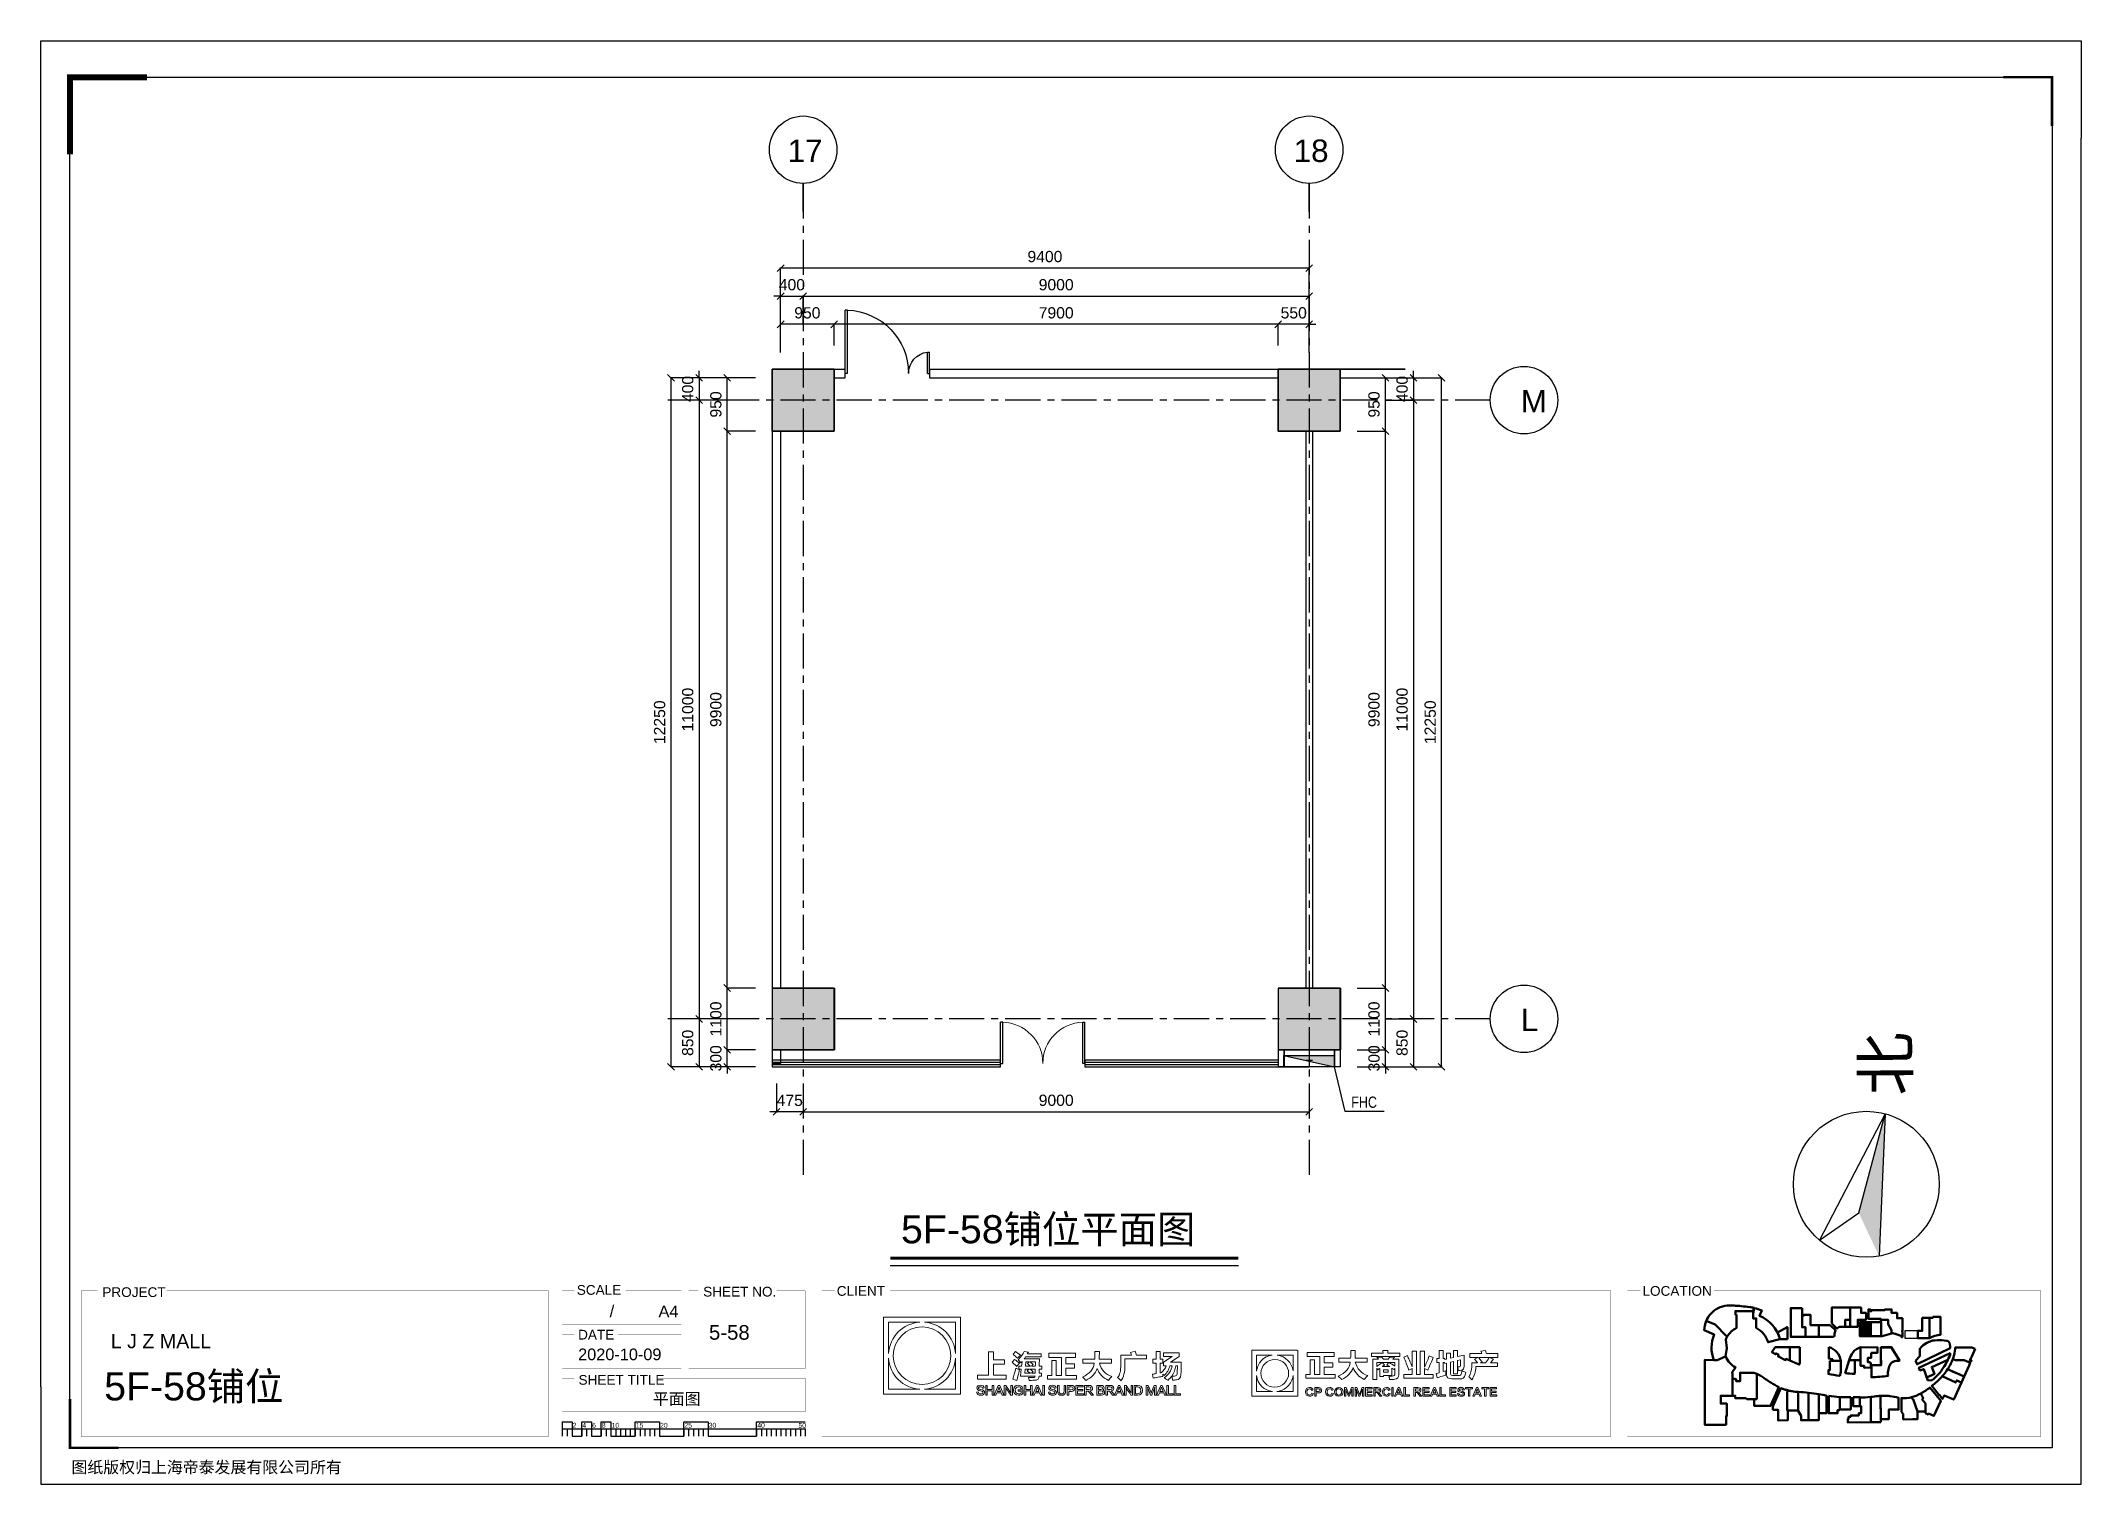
# Model space of a CAD drawing. Header units: inches. Extents: x -17552 to 18736, y -11730 to 13931.
import ezdxf
from ezdxf.enums import TextEntityAlignment as Align

# ---------------------------------------------------------------- set-up
doc = ezdxf.new("R2010")
doc.units = ezdxf.units.IN
doc.header["$MEASUREMENT"] = 0
doc.linetypes.add('CENTER', pattern=[2, 1.25, -0.25, 0.25, -0.25])
doc.linetypes.add('HIDDEN', pattern=[0.375, 0.25, -0.125])
for name, color, linetype in [('5F中北改造14', 7, 'Continuous'), ('A-Column', 110, 'Continuous'), ('DIM', 3, 'Continuous'), ('DIM TEXT', 7, 'Continuous'), ('EQUIP_消防', 7, 'Continuous'), ('L05-COL', 5, 'Continuous'), ('L05-HIDE', 1, 'HIDDEN'), ('WALL', 255, 'Continuous'), ('图层 1', 7, 'Continuous'), ('建-墙-轻质墙', 7, 'Continuous'), ('建-门扇', 7, 'Continuous'), ('轴线', 10, 'CENTER')]:
    doc.layers.add(name, color=color, linetype=linetype)
doc.layers.add('租户合同线', color=5, linetype='Continuous', lineweight=50)
doc.styles.add('3F_2017.02$0$H1', font='swisscl.ttf')
doc.styles.get("Standard").update_dxf_attribs({"font": 'arial.ttf'})
doc.dimstyles.new('DIM-200MM', dxfattribs={"dimtxt": 200, "dimasz": 120, "dimexe": 10, "dimexo": 100, "dimgap": 100, "dimtad": 1, "dimdec": 0, "dimrnd": 5, "dimzin": 1, "dimdsep": 46, "dimtxsty": 'Standard', "dimblk": 'OBLIQUE', "dimcen": 0.5, "dimdle": 1, "dimclrd": 256, "dimclre": 256, "dimclrt": 7, "dimaunit": 1, "dimadec": 0, "dimazin": 0, "dimtfac": 1, "dimtdec": 0, "dimtix": 1, "dimtmove": 2, "dimatfit": 3, "dimfxl": 500, "dimfxlon": 1, "dimtolj": 1, "dimtzin": 1, "dimarcsym": 0})

msp = doc.modelspace()

# ---------------------------------------------------------------- texts
for s, height, p in [('PROJECT', 172.8, (-16458.3, -8402.1)), ('SCALE', 172.8, (-8020.2, -8362.7)), ('SHEET NO.', 172.8, (-5772.5, -8393.5)), ('CLIENT', 172.8, (-3396.1, -8380.6)), ('LOCATION', 172.8, (10933.2, -8380.6)), ('A4', 207.36, (-6566.1, -8760.9)), ('DATE', 172.8, (-7996.5, -9158.1)), ('SHEET TITLE', 172.8, (-7988.8, -9961.8)), ('2', 86.4, (-8092.6, -10725.7)), ('4', 86.4, (-7919.8, -10725.7)), ('6', 86.4, (-7747, -10725.7)), ('8', 86.4, (-7574.2, -10725.7)), ('10', 86.4, (-7401.4, -10725.7)), ('15', 86.4, (-6969.4, -10725.7)), ('20', 86.4, (-6537.4, -10725.7)), ('25', 86.4, (-6105.4, -10725.7)), ('30', 86.4, (-5673.4, -10725.7)), ('40', 86.4, (-4809.4, -10725.7)), ('50', 86.4, (-4078.1, -10728.8)), ('图纸版权归上海帝泰发展有限公司所有', 207.36, (-17007.3, -11532))]:
    msp.add_text(s, height=height).set_placement(p)
at = {"attachment_point": 1}
for s, insert, char_height in [('5F-58{\\fSimSun|b0|i0|c134|p2;铺位平面图}', (-2253.4, -6947.2), 500), ('L J Z MALL', (-16308.1, -9062.6), 250)]:
    msp.add_mtext_dynamic_manual_height_columns(s, width=6808.082, gutter_width=1, heights=[0], dxfattribs=dict(at, insert=insert, char_height=char_height))
for tag, text, p in [('/', 'AS NOTED', (-7353.6, -8757.7)), ('2020-10-09', '2020-7-22', (-6514.3, -9525.7))]:
    msp.add_attdef(tag, text=text, height=207.36).set_placement(p, align=Align.RIGHT)
for tag, p, s, height in [('5-58', (-5668.9, -9161.2), 'SHEET NO.', 259.2), ('5F-58铺位', (-16425.2, -10240.6), '###############', 500), ('平面图', (-6667.1, -10316.4), 'SHEET-TITLE', 207.36)]:
    msp.add_attdef(tag, p, s, height=height)
at = {"layer": 'DIM TEXT', "width": 0.8}
msp.add_text('FHC', height=200, dxfattribs=at).set_placement((5753.1, -5038.7))
at = {"layer": 'DIM TEXT', "char_height": 400, "attachment_point": 1}
for s, insert in [('17', (-4270.8, 12176.6)), ('18', (4729.2, 12176.6)), ('M', (8769.7, 7724.3)), ('L', (8769.7, -3275.7))]:
    msp.add_mtext_dynamic_manual_height_columns(s, width=10456.675, gutter_width=2, heights=[0], dxfattribs=dict(at, insert=insert))

# ---------------------------------------------------------------- blocks, each defined once
blk = doc.blocks.new('3F_2017.02$0$A$C11E260BE')
blk.add_hatch(color=256).paths.add_polyline_path([(5592, 3026), (8455, 1855), (2523, 8881)])
for p, q in [((5592, 3026), (2523, 8881)), ((2523, 8881), (8455, 1855)), ((2523, 8881), (4926, 5))]:
    blk.add_line(p, q)
at = {"ltscale": 0.1}
blk.add_line((4926, 5), (5592, 3026), dxfattribs=at)
blk.add_circle((4709, 4709), 4709)
at = {"style": '3F_2017.02$0$H1'}
blk.add_text('北', height=3000, rotation=133.02448, dxfattribs=at).set_placement((2849, 10782))
blk = doc.blocks.new('$DorLib2D$00000002')
at = {"color": 4}
for p, q in [((-0.5, 0), (-0.5, 0.4875)), ((-0.475, 0.4875), (-0.5, 0.4875)), ((-0.475, 0), (-0.475, 0.4875)), ((0.475, 0), (0.475, 0.4875)), ((0.475, 0.4875), (0.5, 0.4875)), ((0.5, 0), (0.5, 0.4875)), ((-0.5, 0), (-0.475, 0)), ((0.5, 0), (0.475, 0))]:
    blk.add_line(p, q, dxfattribs=at)
at = {"color": 4, "lineweight": 13}
for centre, start, end in [((-0.4875, 0), 0, 88.53072), ((0.4875, 0), 91.46928, 180)]:
    blk.add_arc(centre, 0.4875, start, end, dxfattribs=at)
blk = doc.blocks.new('$ATTACHMENT$00000088')
h = blk.add_hatch(color=0)
h.dxf.hatch_style = 1
h.paths.add_polyline_path([(-450, 0), (-450, -200), (450, 0)])
for p, q in [((450, 0), (-450, -200)), ((450, 0), (-450, 0)), ((-450, 0), (-450, -200)), ((450, -200), (450, 0)), ((-450, -200), (450, -200))]:
    blk.add_line(p, q)
blk = doc.blocks.new('$DorLib2D$00000225')
at = {"color": 0}
for p, q in [((0.475, -0.001), (0.475, 0.752)), ((0.475, 0.752), (0.5, 0.752)), ((0.5, -0.001), (0.5, 0.752)), ((-0.5, 0), (-0.5, 0.252)), ((-0.475, 0.252), (-0.5, 0.252)), ((-0.475, 0), (-0.475, 0.252)), ((-0.475, 0), (-0.5, 0)), ((0.475, -0.001), (0.5, -0.001))]:
    blk.add_line(p, q, dxfattribs=at)
for centre, radius, start, end in [((0.505, -0.002), 0.755, 92.2493, 179.7238), ((-0.501, 0.003), 0.251, 359.7899, 84.0974)]:
    blk.add_arc(centre, radius, start, end, dxfattribs=at)
blk = doc.blocks.new('_Oblique')
at = {"color": 0, "linetype": 'ByBlock', "lineweight": -2}
blk.add_line((-0.5, -0.5), (0.5, 0.5), dxfattribs=at)
blk = doc.blocks.new('*D21')
at = {"layer": 'DEFPOINTS', "color": 0, "transparency": 16777216}
for p in [(-4469, -4309), (-3994, -4309), (-4469, -5109)]:
    blk.add_point(p, dxfattribs=at)
at = {"layer": 'DIM', "lineweight": -2, "transparency": 16777216}
for p, q in [((-4469, -4609), (-4469, -5119)), ((-3994, -4609), (-3994, -5119)), ((-4469, -5109), (-4589, -5109)), ((-3994, -5109), (-4469, -5109)), ((-3994, -5109), (-3874, -5109))]:
    blk.add_line(p, q, dxfattribs=at)
at = {"layer": 'DIM', "lineweight": -2, "transparency": 16777216, "xscale": 120, "yscale": 120, "zscale": 120}
blk.add_blockref('_Oblique', (-4469, -5109), dxfattribs=at)
at = {"layer": 'DIM', "lineweight": -2, "transparency": 16777216, "xscale": 120, "yscale": 120, "zscale": 120, "rotation": 180}
blk.add_blockref('_Oblique', (-3994, -5109), dxfattribs=at)
at = {"layer": 'DIM', "color": 7, "transparency": 16777216, "insert": (-4232, -4907), "char_height": 200, "attachment_point": 5}
blk.add_mtext('\\A1;475', dxfattribs=at)
blk = doc.blocks.new('*D22')
at = {"layer": 'DEFPOINTS', "color": 0, "transparency": 16777216}
for p in [(-3994, -4309), (5006, -4309), (5006, -5109)]:
    blk.add_point(p, dxfattribs=at)
at = {"layer": 'DIM', "lineweight": -2, "transparency": 16777216}
for p, q in [((-3994, -4609), (-3994, -5119)), ((5006, -4609), (5006, -5119)), ((-3995, -5109), (5007, -5109))]:
    blk.add_line(p, q, dxfattribs=at)
at = {"layer": 'DIM', "lineweight": -2, "transparency": 16777216, "xscale": 120, "yscale": 120, "zscale": 120, "rotation": 180}
blk.add_blockref('_Oblique', (-3994, -5109), dxfattribs=at)
at = {"layer": 'DIM', "lineweight": -2, "transparency": 16777216, "xscale": 120, "yscale": 120, "zscale": 120}
blk.add_blockref('_Oblique', (5006, -5109), dxfattribs=at)
at = {"layer": 'DIM', "color": 7, "transparency": 16777216, "insert": (506, -4906), "char_height": 200, "attachment_point": 5}
blk.add_mtext('\\A1;9000', dxfattribs=at)
blk = doc.blocks.new('*D23')
at = {"layer": 'DEFPOINTS', "color": 0, "transparency": 16777216}
for p in [(5561, -4009), (5561, -4309), (6361, -4009)]:
    blk.add_point(p, dxfattribs=at)
at = {"layer": 'DIM', "lineweight": -2, "transparency": 16777216}
for p, q in [((6361, -4009), (6361, -3889)), ((5861, -4009), (6371, -4009)), ((5861, -4309), (6371, -4309)), ((6361, -4309), (6361, -4009)), ((6361, -4309), (6361, -4429))]:
    blk.add_line(p, q, dxfattribs=at)
at = {"layer": 'DIM', "lineweight": -2, "transparency": 16777216, "xscale": 120, "yscale": 120, "zscale": 120}
for p, rotation in [((6361, -4009), 270), ((6361, -4309), 90)]:
    blk.add_blockref('_Oblique', p, dxfattribs=dict(at, rotation=rotation))
at = {"layer": 'DIM', "color": 7, "transparency": 16777216, "insert": (6159, -4159), "char_height": 200, "attachment_point": 5, "rotation": 90}
blk.add_mtext('\\A1;300', dxfattribs=at)
blk = doc.blocks.new('*D24')
at = {"layer": 'DEFPOINTS', "color": 0, "transparency": 16777216}
for p in [(5561, -2909), (6361, -2909), (5561, -4009)]:
    blk.add_point(p, dxfattribs=at)
at = {"layer": 'DIM', "lineweight": -2, "transparency": 16777216}
for p, q in [((5861, -2909), (6371, -2909)), ((6361, -4010), (6361, -2908)), ((5861, -4009), (6371, -4009))]:
    blk.add_line(p, q, dxfattribs=at)
at = {"layer": 'DIM', "lineweight": -2, "transparency": 16777216, "xscale": 120, "yscale": 120, "zscale": 120}
for p, rotation in [((6361, -2909), 90), ((6361, -4009), 270)]:
    blk.add_blockref('_Oblique', p, dxfattribs=dict(at, rotation=rotation))
at = {"layer": 'DIM', "color": 7, "transparency": 16777216, "insert": (6159, -3459), "char_height": 200, "attachment_point": 5, "rotation": 90}
blk.add_mtext('\\A1;1100', dxfattribs=at)
blk = doc.blocks.new('*D25')
at = {"layer": 'DEFPOINTS', "color": 0, "transparency": 16777216}
for p in [(5621, 6991), (6361, 6991), (5621, -2909)]:
    blk.add_point(p, dxfattribs=at)
at = {"layer": 'DIM', "lineweight": -2, "transparency": 16777216}
for p, q in [((5861, 6991), (6371, 6991)), ((6361, -2910), (6361, 6992)), ((5861, -2909), (6371, -2909))]:
    blk.add_line(p, q, dxfattribs=at)
at = {"layer": 'DIM', "lineweight": -2, "transparency": 16777216, "xscale": 120, "yscale": 120, "zscale": 120}
for p, rotation in [((6361, 6991), 90), ((6361, -2909), 270)]:
    blk.add_blockref('_Oblique', p, dxfattribs=dict(at, rotation=rotation))
at = {"layer": 'DIM', "color": 7, "transparency": 16777216, "insert": (6159, 2041), "char_height": 200, "attachment_point": 5, "rotation": 90}
blk.add_mtext('\\A1;9900', dxfattribs=at)
blk = doc.blocks.new('*D26')
at = {"layer": 'DEFPOINTS', "color": 0, "transparency": 16777216}
for p in [(5411, 7941), (6361, 7941), (5621, 6991)]:
    blk.add_point(p, dxfattribs=at)
at = {"layer": 'DIM', "lineweight": -2, "transparency": 16777216}
for p, q in [((5861, 7941), (6371, 7941)), ((6361, 6990), (6361, 7942)), ((5861, 6991), (6371, 6991))]:
    blk.add_line(p, q, dxfattribs=at)
at = {"layer": 'DIM', "lineweight": -2, "transparency": 16777216, "xscale": 120, "yscale": 120, "zscale": 120}
for p, rotation in [((6361, 7941), 90), ((6361, 6991), 270)]:
    blk.add_blockref('_Oblique', p, dxfattribs=dict(at, rotation=rotation))
at = {"layer": 'DIM', "color": 7, "transparency": 16777216, "insert": (6159, 7466), "char_height": 200, "attachment_point": 5, "rotation": 90}
blk.add_mtext('\\A1;950', dxfattribs=at)
blk = doc.blocks.new('*D27')
at = {"layer": 'DEFPOINTS', "color": 0, "transparency": 16777216}
for p in [(5561, 7941), (5561, 7541), (6861, 7541)]:
    blk.add_point(p, dxfattribs=at)
at = {"layer": 'DIM', "lineweight": -2, "transparency": 16777216}
for p, q in [((6861, 7941), (6861, 8061)), ((6361, 7941), (6871, 7941)), ((6861, 7941), (6861, 7541)), ((6361, 7541), (6871, 7541)), ((6861, 7541), (6861, 7421))]:
    blk.add_line(p, q, dxfattribs=at)
at = {"layer": 'DIM', "lineweight": -2, "transparency": 16777216, "xscale": 120, "yscale": 120, "zscale": 120}
for p, rotation in [((6861, 7941), 270), ((6861, 7541), 90)]:
    blk.add_blockref('_Oblique', p, dxfattribs=dict(at, rotation=rotation))
at = {"layer": 'DIM', "color": 7, "transparency": 16777216, "insert": (6659, 7741), "char_height": 200, "attachment_point": 5, "rotation": 90}
blk.add_mtext('\\A1;400', dxfattribs=at)
blk = doc.blocks.new('*D28')
at = {"layer": 'DEFPOINTS', "color": 0, "transparency": 16777216}
for p in [(5661, -3459), (5661, -4309), (6861, -4309)]:
    blk.add_point(p, dxfattribs=at)
at = {"layer": 'DIM', "lineweight": -2, "transparency": 16777216}
for p, q in [((6361, -3459), (6871, -3459)), ((6861, -3458), (6861, -4310)), ((6361, -4309), (6871, -4309))]:
    blk.add_line(p, q, dxfattribs=at)
at = {"layer": 'DIM', "lineweight": -2, "transparency": 16777216, "xscale": 120, "yscale": 120, "zscale": 120}
for p, rotation in [((6861, -3459), 90), ((6861, -4309), 270)]:
    blk.add_blockref('_Oblique', p, dxfattribs=dict(at, rotation=rotation))
at = {"layer": 'DIM', "color": 7, "transparency": 16777216, "insert": (6659, -3884), "char_height": 200, "attachment_point": 5, "rotation": 90}
blk.add_mtext('\\A1;850', dxfattribs=at)
blk = doc.blocks.new('*D29')
at = {"layer": 'DEFPOINTS', "color": 0, "transparency": 16777216}
for p in [(5661, 7941), (7361, 7941), (5761, -4309)]:
    blk.add_point(p, dxfattribs=at)
at = {"layer": 'DIM', "lineweight": -2, "transparency": 16777216}
for p, q in [((6861, 7941), (7371, 7941)), ((7361, -4310), (7361, 7942)), ((6861, -4309), (7371, -4309))]:
    blk.add_line(p, q, dxfattribs=at)
at = {"layer": 'DIM', "lineweight": -2, "transparency": 16777216, "xscale": 120, "yscale": 120, "zscale": 120}
for p, rotation in [((7361, 7941), 90), ((7361, -4309), 270)]:
    blk.add_blockref('_Oblique', p, dxfattribs=dict(at, rotation=rotation))
at = {"layer": 'DIM', "color": 7, "transparency": 16777216, "insert": (7159, 1816), "char_height": 200, "attachment_point": 5, "rotation": 90}
blk.add_mtext('\\A1;12250', dxfattribs=at)
blk = doc.blocks.new('*D30')
at = {"layer": 'DEFPOINTS', "color": 0, "transparency": 16777216}
for p in [(-5344, -4009), (-4549, -4009), (-4549, -4309)]:
    blk.add_point(p, dxfattribs=at)
at = {"layer": 'DIM', "lineweight": -2, "transparency": 16777216}
for p, q in [((-5344, -4009), (-5344, -3889)), ((-4844, -4009), (-5354, -4009)), ((-4844, -4309), (-5354, -4309)), ((-5344, -4309), (-5344, -4009)), ((-5344, -4309), (-5344, -4429))]:
    blk.add_line(p, q, dxfattribs=at)
at = {"layer": 'DIM', "lineweight": -2, "transparency": 16777216, "xscale": 120, "yscale": 120, "zscale": 120}
for p, rotation in [((-5344, -4009), 270), ((-5344, -4309), 90)]:
    blk.add_blockref('_Oblique', p, dxfattribs=dict(at, rotation=rotation))
at = {"layer": 'DIM', "color": 7, "transparency": 16777216, "insert": (-5546, -4159), "char_height": 200, "attachment_point": 5, "rotation": 90}
blk.add_mtext('\\A1;300', dxfattribs=at)
blk = doc.blocks.new('*D31')
at = {"layer": 'DEFPOINTS', "color": 0, "transparency": 16777216}
for p in [(-5344, -2909), (-4549, -2909), (-4549, -4009)]:
    blk.add_point(p, dxfattribs=at)
at = {"layer": 'DIM', "lineweight": -2, "transparency": 16777216}
for p, q in [((-4844, -2909), (-5354, -2909)), ((-5344, -4010), (-5344, -2908)), ((-4844, -4009), (-5354, -4009))]:
    blk.add_line(p, q, dxfattribs=at)
at = {"layer": 'DIM', "lineweight": -2, "transparency": 16777216, "xscale": 120, "yscale": 120, "zscale": 120}
for p, rotation in [((-5344, -2909), 90), ((-5344, -4009), 270)]:
    blk.add_blockref('_Oblique', p, dxfattribs=dict(at, rotation=rotation))
at = {"layer": 'DIM', "color": 7, "transparency": 16777216, "insert": (-5546, -3459), "char_height": 200, "attachment_point": 5, "rotation": 90}
blk.add_mtext('\\A1;1100', dxfattribs=at)
blk = doc.blocks.new('*D32')
at = {"layer": 'DEFPOINTS', "color": 0, "transparency": 16777216}
for p in [(-5344, 6991), (-4544, 6991), (-4544, -2909)]:
    blk.add_point(p, dxfattribs=at)
at = {"layer": 'DIM', "lineweight": -2, "transparency": 16777216}
for p, q in [((-4844, 6991), (-5354, 6991)), ((-5344, -2910), (-5344, 6992)), ((-4844, -2909), (-5354, -2909))]:
    blk.add_line(p, q, dxfattribs=at)
at = {"layer": 'DIM', "lineweight": -2, "transparency": 16777216, "xscale": 120, "yscale": 120, "zscale": 120}
for p, rotation in [((-5344, 6991), 90), ((-5344, -2909), 270)]:
    blk.add_blockref('_Oblique', p, dxfattribs=dict(at, rotation=rotation))
at = {"layer": 'DIM', "color": 7, "transparency": 16777216, "insert": (-5546, 2041), "char_height": 200, "attachment_point": 5, "rotation": 90}
blk.add_mtext('\\A1;9900', dxfattribs=at)
blk = doc.blocks.new('*D33')
at = {"layer": 'DEFPOINTS', "color": 0, "transparency": 16777216}
for p in [(-5344, 7941), (-3919, 7941), (-4549, 6991)]:
    blk.add_point(p, dxfattribs=at)
at = {"layer": 'DIM', "lineweight": -2, "transparency": 16777216}
for p, q in [((-4844, 7941), (-5354, 7941)), ((-5344, 6990), (-5344, 7942)), ((-4844, 6991), (-5354, 6991))]:
    blk.add_line(p, q, dxfattribs=at)
at = {"layer": 'DIM', "lineweight": -2, "transparency": 16777216, "xscale": 120, "yscale": 120, "zscale": 120}
for p, rotation in [((-5344, 7941), 90), ((-5344, 6991), 270)]:
    blk.add_blockref('_Oblique', p, dxfattribs=dict(at, rotation=rotation))
at = {"layer": 'DIM', "color": 7, "transparency": 16777216, "insert": (-5546, 7466), "char_height": 200, "attachment_point": 5, "rotation": 90}
blk.add_mtext('\\A1;950', dxfattribs=at)
blk = doc.blocks.new('*D34')
at = {"layer": 'DEFPOINTS', "color": 0, "transparency": 16777216}
for p in [(-4482, 7941), (-5844, 7541), (-4482, 7541)]:
    blk.add_point(p, dxfattribs=at)
at = {"layer": 'DIM', "lineweight": -2, "transparency": 16777216}
for p, q in [((-5844, 7941), (-5844, 8061)), ((-5344, 7941), (-5854, 7941)), ((-5844, 7941), (-5844, 7541)), ((-5344, 7541), (-5854, 7541)), ((-5844, 7541), (-5844, 7421))]:
    blk.add_line(p, q, dxfattribs=at)
at = {"layer": 'DIM', "lineweight": -2, "transparency": 16777216, "xscale": 120, "yscale": 120, "zscale": 120}
for p, rotation in [((-5844, 7941), 270), ((-5844, 7541), 90)]:
    blk.add_blockref('_Oblique', p, dxfattribs=dict(at, rotation=rotation))
at = {"layer": 'DIM', "color": 7, "transparency": 16777216, "insert": (-6046, 7741), "char_height": 200, "attachment_point": 5, "rotation": 90}
blk.add_mtext('\\A1;400', dxfattribs=at)
blk = doc.blocks.new('*D35')
at = {"layer": 'DEFPOINTS', "color": 0, "transparency": 16777216}
for p in [(-4574, 7541), (-5844, -3459), (-4569, -3459)]:
    blk.add_point(p, dxfattribs=at)
at = {"layer": 'DIM', "lineweight": -2, "transparency": 16777216}
for p, q in [((-5344, 7541), (-5854, 7541)), ((-5844, 7542), (-5844, -3460)), ((-5344, -3459), (-5854, -3459))]:
    blk.add_line(p, q, dxfattribs=at)
at = {"layer": 'DIM', "lineweight": -2, "transparency": 16777216, "xscale": 120, "yscale": 120, "zscale": 120}
for p, rotation in [((-5844, 7541), 90), ((-5844, -3459), 270)]:
    blk.add_blockref('_Oblique', p, dxfattribs=dict(at, rotation=rotation))
at = {"layer": 'DIM', "color": 7, "transparency": 16777216, "insert": (-6046, 2041), "char_height": 200, "attachment_point": 5, "rotation": 90}
blk.add_mtext('\\A1;11000', dxfattribs=at)
blk = doc.blocks.new('*D36')
at = {"layer": 'DEFPOINTS', "color": 0, "transparency": 16777216}
for p in [(-4569, -3459), (-5844, -4309), (-4569, -4309)]:
    blk.add_point(p, dxfattribs=at)
at = {"layer": 'DIM', "lineweight": -2, "transparency": 16777216}
for p, q in [((-5344, -3459), (-5854, -3459)), ((-5844, -3458), (-5844, -4310)), ((-5344, -4309), (-5854, -4309))]:
    blk.add_line(p, q, dxfattribs=at)
at = {"layer": 'DIM', "lineweight": -2, "transparency": 16777216, "xscale": 120, "yscale": 120, "zscale": 120}
for p, rotation in [((-5844, -3459), 90), ((-5844, -4309), 270)]:
    blk.add_blockref('_Oblique', p, dxfattribs=dict(at, rotation=rotation))
at = {"layer": 'DIM', "color": 7, "transparency": 16777216, "insert": (-6046, -3884), "char_height": 200, "attachment_point": 5, "rotation": 90}
blk.add_mtext('\\A1;850', dxfattribs=at)
blk = doc.blocks.new('*D37')
at = {"layer": 'DEFPOINTS', "color": 0, "transparency": 16777216}
for p in [(-6344, 7941), (-4582, 7941), (-4674, -4309)]:
    blk.add_point(p, dxfattribs=at)
at = {"layer": 'DIM', "lineweight": -2, "transparency": 16777216}
for p, q in [((-5844, 7941), (-6354, 7941)), ((-6344, -4310), (-6344, 7942)), ((-5844, -4309), (-6354, -4309))]:
    blk.add_line(p, q, dxfattribs=at)
at = {"layer": 'DIM', "lineweight": -2, "transparency": 16777216, "xscale": 120, "yscale": 120, "zscale": 120}
for p, rotation in [((-6344, 7941), 90), ((-6344, -4309), 270)]:
    blk.add_blockref('_Oblique', p, dxfattribs=dict(at, rotation=rotation))
at = {"layer": 'DIM', "color": 7, "transparency": 16777216, "insert": (-6546, 1816), "char_height": 200, "attachment_point": 5, "rotation": 90}
blk.add_mtext('\\A1;12250', dxfattribs=at)
blk = doc.blocks.new('*D38')
at = {"layer": 'DEFPOINTS', "color": 0, "transparency": 16777216}
for p in [(4456, 8891), (4456, 8416), (5006, 7466)]:
    blk.add_point(p, dxfattribs=at)
at = {"layer": 'DIM', "lineweight": -2, "transparency": 16777216}
for p, q in [((4456, 8891), (4336, 8891)), ((4456, 8516), (4456, 8901)), ((5006, 8891), (4456, 8891)), ((5006, 8391), (5006, 8901)), ((5006, 8891), (5126, 8891))]:
    blk.add_line(p, q, dxfattribs=at)
at = {"layer": 'DIM', "lineweight": -2, "transparency": 16777216, "xscale": 120, "yscale": 120, "zscale": 120}
blk.add_blockref('_Oblique', (4456, 8891), dxfattribs=at)
at = {"layer": 'DIM', "lineweight": -2, "transparency": 16777216, "xscale": 120, "yscale": 120, "zscale": 120, "rotation": 180}
blk.add_blockref('_Oblique', (5006, 8891), dxfattribs=at)
at = {"layer": 'DIM', "color": 7, "transparency": 16777216, "insert": (4731, 9094), "char_height": 200, "attachment_point": 5}
blk.add_mtext('\\A1;550', dxfattribs=at)
blk = doc.blocks.new('*D39')
at = {"layer": 'DEFPOINTS', "color": 0, "transparency": 16777216}
for p in [(-3444, 8891), (-3444, 8566), (4456, 8566)]:
    blk.add_point(p, dxfattribs=at)
at = {"layer": 'DIM', "lineweight": -2, "transparency": 16777216}
for p, q in [((4457, 8891), (-3445, 8891)), ((-3444, 8666), (-3444, 8901)), ((4456, 8666), (4456, 8901))]:
    blk.add_line(p, q, dxfattribs=at)
at = {"layer": 'DIM', "lineweight": -2, "transparency": 16777216, "xscale": 120, "yscale": 120, "zscale": 120, "rotation": 180}
blk.add_blockref('_Oblique', (-3444, 8891), dxfattribs=at)
at = {"layer": 'DIM', "lineweight": -2, "transparency": 16777216, "xscale": 120, "yscale": 120, "zscale": 120}
blk.add_blockref('_Oblique', (4456, 8891), dxfattribs=at)
at = {"layer": 'DIM', "color": 7, "transparency": 16777216, "insert": (506, 9094), "char_height": 200, "attachment_point": 5}
blk.add_mtext('\\A1;7900', dxfattribs=at)
blk = doc.blocks.new('*D40')
at = {"layer": 'DEFPOINTS', "color": 0, "transparency": 16777216}
for p in [(-4394, 8891), (-3444, 8416), (-4394, 7466)]:
    blk.add_point(p, dxfattribs=at)
at = {"layer": 'DIM', "lineweight": -2, "transparency": 16777216}
for p, q in [((-3443, 8891), (-4395, 8891)), ((-4394, 8391), (-4394, 8901)), ((-3444, 8516), (-3444, 8901))]:
    blk.add_line(p, q, dxfattribs=at)
at = {"layer": 'DIM', "lineweight": -2, "transparency": 16777216, "xscale": 120, "yscale": 120, "zscale": 120, "rotation": 180}
blk.add_blockref('_Oblique', (-4394, 8891), dxfattribs=at)
at = {"layer": 'DIM', "lineweight": -2, "transparency": 16777216, "xscale": 120, "yscale": 120, "zscale": 120}
blk.add_blockref('_Oblique', (-3444, 8891), dxfattribs=at)
at = {"layer": 'DIM', "color": 7, "transparency": 16777216, "insert": (-3919, 9094), "char_height": 200, "attachment_point": 5}
blk.add_mtext('\\A1;950', dxfattribs=at)
blk = doc.blocks.new('*D41')
at = {"layer": 'DEFPOINTS', "color": 0, "transparency": 16777216}
for p in [(-3994, 9391), (-4394, 8516), (-3994, 8516)]:
    blk.add_point(p, dxfattribs=at)
at = {"layer": 'DIM', "lineweight": -2, "transparency": 16777216}
for p, q in [((-4394, 9391), (-4514, 9391)), ((-4394, 8891), (-4394, 9401)), ((-4394, 9391), (-3994, 9391)), ((-3994, 8891), (-3994, 9401)), ((-3994, 9391), (-3874, 9391))]:
    blk.add_line(p, q, dxfattribs=at)
at = {"layer": 'DIM', "lineweight": -2, "transparency": 16777216, "xscale": 120, "yscale": 120, "zscale": 120}
blk.add_blockref('_Oblique', (-4394, 9391), dxfattribs=at)
at = {"layer": 'DIM', "lineweight": -2, "transparency": 16777216, "xscale": 120, "yscale": 120, "zscale": 120, "rotation": 180}
blk.add_blockref('_Oblique', (-3994, 9391), dxfattribs=at)
at = {"layer": 'DIM', "color": 7, "transparency": 16777216, "insert": (-4194, 9594), "char_height": 200, "attachment_point": 5}
blk.add_mtext('\\A1;400', dxfattribs=at)
blk = doc.blocks.new('*D42')
at = {"layer": 'DEFPOINTS', "color": 0, "transparency": 16777216}
for p in [(5006, 9391), (5006, 8516), (-3994, 8116)]:
    blk.add_point(p, dxfattribs=at)
at = {"layer": 'DIM', "lineweight": -2, "transparency": 16777216}
for p, q in [((-3995, 9391), (5007, 9391)), ((-3994, 8891), (-3994, 9401)), ((5006, 8891), (5006, 9401))]:
    blk.add_line(p, q, dxfattribs=at)
at = {"layer": 'DIM', "lineweight": -2, "transparency": 16777216, "xscale": 120, "yscale": 120, "zscale": 120, "rotation": 180}
blk.add_blockref('_Oblique', (-3994, 9391), dxfattribs=at)
at = {"layer": 'DIM', "lineweight": -2, "transparency": 16777216, "xscale": 120, "yscale": 120, "zscale": 120}
blk.add_blockref('_Oblique', (5006, 9391), dxfattribs=at)
at = {"layer": 'DIM', "color": 7, "transparency": 16777216, "insert": (506, 9594), "char_height": 200, "attachment_point": 5}
blk.add_mtext('\\A1;9000', dxfattribs=at)
blk = doc.blocks.new('*D43')
at = {"layer": 'DEFPOINTS', "color": 0, "transparency": 16777216}
for p in [(-4394, 9891), (-4394, 7666), (5006, 7666)]:
    blk.add_point(p, dxfattribs=at)
at = {"layer": 'DIM', "lineweight": -2, "transparency": 16777216}
for p, q in [((5007, 9891), (-4395, 9891)), ((-4394, 9391), (-4394, 9901)), ((5006, 9391), (5006, 9901))]:
    blk.add_line(p, q, dxfattribs=at)
at = {"layer": 'DIM', "lineweight": -2, "transparency": 16777216, "xscale": 120, "yscale": 120, "zscale": 120, "rotation": 180}
blk.add_blockref('_Oblique', (-4394, 9891), dxfattribs=at)
at = {"layer": 'DIM', "lineweight": -2, "transparency": 16777216, "xscale": 120, "yscale": 120, "zscale": 120}
blk.add_blockref('_Oblique', (5006, 9891), dxfattribs=at)
at = {"layer": 'DIM', "color": 7, "transparency": 16777216, "insert": (306, 10094), "char_height": 200, "attachment_point": 5}
blk.add_mtext('\\A1;9400', dxfattribs=at)
blk = doc.blocks.new('*D44')
at = {"layer": 'DEFPOINTS', "color": 0, "transparency": 16777216}
for p in [(6461, 7541), (6461, -3459), (6861, -3459)]:
    blk.add_point(p, dxfattribs=at)
at = {"layer": 'DIM', "lineweight": -2, "transparency": 16777216}
for p, q in [((6561, 7541), (6871, 7541)), ((6861, 7542), (6861, -3460)), ((6561, -3459), (6871, -3459))]:
    blk.add_line(p, q, dxfattribs=at)
at = {"layer": 'DIM', "lineweight": -2, "transparency": 16777216, "xscale": 120, "yscale": 120, "zscale": 120}
for p, rotation in [((6861, 7541), 90), ((6861, -3459), 270)]:
    blk.add_blockref('_Oblique', p, dxfattribs=dict(at, rotation=rotation))
at = {"layer": 'DIM', "color": 7, "transparency": 16777216, "insert": (6659, 2041), "char_height": 200, "attachment_point": 5, "rotation": 90}
blk.add_mtext('\\A1;11000', dxfattribs=at)
blk = doc.blocks.new('block 47')
at = {"layer": '图层 1', "lineweight": 0}
for points in [[(122.06, -57.89), (122.06, -56.7), (123.44, -56.7), (123.44, -52.04), (124.83, -52.04), (124.83, -56.7), (126.49, -56.7), (126.49, -51.01), (122.45, -51.01), (122.45, -49.7), (130.99, -49.7), (130.99, -51.01), (127.87, -51.01), (127.87, -53.06), (130.64, -53.06), (130.64, -54.37), (127.87, -54.37), (127.87, -56.7), (131.31, -56.7), (131.31, -57.89), (122.06, -57.89)], [(146.62, -55.95), (148.08, -55.95), (148.08, -55.2), (146.62, -55.2), (146.62, -55.95)]]:
    blk.add_lwpolyline(points, dxfattribs=at)
for points, knots in [([(132.5, -52.83), (132.5, -52.83), (132.5, -51.52), (132.5, -51.52), (132.5, -51.52), (136.22, -51.52), (136.22, -51.52), (136.27, -50.84), (136.3, -50.05), (136.3, -49.15), (136.3, -49.15), (137.72, -49.15), (137.72, -49.15), (137.72, -49.44), (137.71, -49.84), (137.68, -50.34), (137.68, -50.89), (137.67, -51.29), (137.64, -51.52), (137.64, -51.52), (141.51, -51.52), (141.51, -51.52), (141.51, -51.52), (141.51, -52.83), (141.51, -52.83), (141.51, -52.83), (137.72, -52.83), (137.72, -52.83), (138.27, -54.94), (139.59, -56.35), (141.67, -57.06), (141.2, -57.5), (140.83, -57.91), (140.57, -58.28), (138.83, -57.47), (137.64, -56.2), (137.01, -54.49), (136.48, -56.1), (135.28, -57.37), (133.41, -58.32), (133.38, -58.3), (133.33, -58.23), (133.25, -58.12), (132.91, -57.73), (132.61, -57.43), (132.34, -57.22), (134.64, -56.19), (135.89, -54.72), (136.1, -52.83), (136.1, -52.83), (132.5, -52.83), (132.5, -52.83)], [0, 0, 0, 0, 1, 1, 1, 2, 2, 2, 3, 3, 3, 4, 4, 4, 5, 5, 5, 6, 6, 6, 7, 7, 7, 8, 8, 8, 9, 9, 9, 10, 10, 10, 11, 11, 11, 12, 12, 12, 13, 13, 13, 14, 14, 14, 15, 15, 15, 16, 16, 16, 17, 17, 17, 17]), ([(142.86, -50.97), (142.86, -50.97), (142.86, -49.94), (142.86, -49.94), (142.86, -49.94), (146.58, -49.94), (146.58, -49.94), (146.58, -49.91), (146.57, -49.86), (146.54, -49.78), (146.49, -49.62), (146.43, -49.41), (146.38, -49.15), (146.38, -49.15), (147.96, -49.11), (147.96, -49.11), (147.96, -49.37), (147.99, -49.65), (148.04, -49.94), (148.04, -49.94), (151.8, -49.94), (151.8, -49.94), (151.8, -49.94), (151.8, -50.97), (151.8, -50.97), (151.8, -50.97), (142.86, -50.97), (142.86, -50.97)], [0, 0, 0, 0, 1, 1, 1, 2, 2, 2, 3, 3, 3, 4, 4, 4, 5, 5, 5, 6, 6, 6, 7, 7, 7, 8, 8, 8, 9, 9, 9, 9]), ([(143.22, -58.28), (143.22, -58.28), (143.22, -51.84), (143.22, -51.84), (143.22, -51.84), (145.08, -51.84), (145.08, -51.84), (145.02, -51.76), (144.95, -51.65), (144.84, -51.52), (144.71, -51.36), (144.62, -51.26), (144.56, -51.21), (144.56, -51.21), (146.11, -51.21), (146.11, -51.21), (146.16, -51.26), (146.24, -51.36), (146.34, -51.52), (146.45, -51.65), (146.53, -51.76), (146.58, -51.84), (146.58, -51.84), (148.08, -51.84), (148.08, -51.84), (148.13, -51.79), (148.2, -51.69), (148.28, -51.56), (148.38, -51.46), (148.5, -51.34), (148.64, -51.21), (148.64, -51.21), (150.14, -51.21), (150.14, -51.21), (149.95, -51.44), (149.76, -51.65), (149.54, -51.84), (149.54, -51.84), (151.48, -51.84), (151.48, -51.84), (151.48, -51.84), (151.48, -56.7), (151.48, -56.7), (151.48, -57.62), (151.06, -58.12), (150.22, -58.2), (149.87, -58.26), (149.32, -58.28), (148.56, -58.28), (148.48, -57.75), (148.4, -57.39), (148.32, -57.18), (148.53, -57.2), (148.89, -57.22), (149.39, -57.22), (149.94, -57.22), (150.22, -56.95), (150.22, -56.42), (150.22, -56.42), (150.22, -54.76), (150.22, -54.76), (150.22, -54.76), (149.94, -55.12), (149.94, -55.12), (149.7, -54.96), (149.47, -54.8), (149.23, -54.65), (149.23, -54.65), (149.23, -56.98), (149.23, -56.98), (149.23, -56.98), (146.62, -56.98), (146.62, -56.98), (146.62, -56.98), (146.62, -57.37), (146.62, -57.37), (146.62, -57.37), (145.43, -57.37), (145.43, -57.37), (145.43, -57.37), (145.43, -54.76), (145.43, -54.76), (145.38, -54.82), (145.29, -54.88), (145.16, -54.96), (145.02, -55.07), (144.92, -55.15), (144.84, -55.2), (144.81, -55.15), (144.73, -55.03), (144.6, -54.84), (144.73, -55), (144.7, -54.95), (144.48, -54.69), (144.48, -54.69), (144.48, -58.28), (144.48, -58.28), (144.48, -58.28), (143.22, -58.28), (143.22, -58.28)], [0, 0, 0, 0, 1, 1, 1, 2, 2, 2, 3, 3, 3, 4, 4, 4, 5, 5, 5, 6, 6, 6, 7, 7, 7, 8, 8, 8, 9, 9, 9, 10, 10, 10, 11, 11, 11, 12, 12, 12, 13, 13, 13, 14, 14, 14, 15, 15, 15, 16, 16, 16, 17, 17, 17, 18, 18, 18, 19, 19, 19, 20, 20, 20, 21, 21, 21, 22, 22, 22, 23, 23, 23, 24, 24, 24, 25, 25, 25, 26, 26, 26, 27, 27, 27, 28, 28, 28, 29, 29, 29, 30, 30, 30, 31, 31, 31, 32, 32, 32, 33, 33, 33, 33]), ([(155.68, -54.25), (155.68, -54.25), (155.68, -49.31), (155.68, -49.31), (155.68, -49.31), (157.06, -49.31), (157.06, -49.31), (157.06, -49.31), (157.06, -56.7), (157.06, -56.7), (157.06, -56.7), (158.25, -56.7), (158.25, -56.7), (158.25, -56.7), (158.25, -49.31), (158.25, -49.31), (158.25, -49.31), (159.59, -49.31), (159.59, -49.31), (159.59, -49.31), (159.59, -54.37), (159.59, -54.37), (160.12, -53.37), (160.62, -52.19), (161.09, -50.85), (161.09, -50.85), (162.32, -51.36), (162.32, -51.36), (162.06, -52.02), (161.59, -53.09), (160.94, -54.57), (160.8, -54.88), (160.7, -55.12), (160.62, -55.28), (160.62, -55.28), (159.59, -54.8), (159.59, -54.8), (159.59, -54.8), (159.59, -56.7), (159.59, -56.7), (159.59, -56.7), (162.32, -56.7), (162.32, -56.7), (162.32, -56.7), (162.32, -57.89), (162.32, -57.89), (162.32, -57.89), (153.03, -57.89), (153.03, -57.89), (153.03, -57.89), (153.03, -56.7), (153.03, -56.7), (153.03, -56.7), (155.68, -56.7), (155.68, -56.7), (155.68, -56.7), (155.68, -54.84), (155.68, -54.84), (155.68, -54.84), (154.61, -55.28), (154.61, -55.28), (154.11, -53.8), (153.59, -52.46), (153.07, -51.25), (153.07, -51.25), (154.21, -50.73), (154.21, -50.73), (154.29, -50.94), (154.43, -51.27), (154.61, -51.72), (154.87, -52.3), (155.23, -53.14), (155.68, -54.25)], [0, 0, 0, 0, 1, 1, 1, 2, 2, 2, 3, 3, 3, 4, 4, 4, 5, 5, 5, 6, 6, 6, 7, 7, 7, 8, 8, 8, 9, 9, 9, 10, 10, 10, 11, 11, 11, 12, 12, 12, 13, 13, 13, 14, 14, 14, 15, 15, 15, 16, 16, 16, 17, 17, 17, 18, 18, 18, 19, 19, 19, 20, 20, 20, 21, 21, 21, 22, 22, 22, 23, 23, 23, 24, 24, 24, 24]), ([(168.73, -51.36), (168.73, -51.36), (168.73, -49.11), (168.73, -49.11), (168.73, -49.11), (169.99, -49.11), (169.99, -49.11), (169.99, -49.11), (169.99, -51.05), (169.99, -51.05), (169.99, -51.05), (172.17, -50.57), (172.17, -50.57), (172.17, -51.07), (172.15, -51.72), (172.13, -52.51), (172.1, -53.01), (172.09, -53.54), (172.09, -54.09), (172.06, -54.8), (171.81, -55.23), (171.34, -55.36), (171.02, -55.38), (170.69, -55.42), (170.35, -55.48), (170.27, -55.05), (170.16, -54.65), (170.03, -54.25), (170.27, -54.25), (170.47, -54.25), (170.63, -54.25), (170.84, -54.22), (170.94, -54.09), (170.94, -53.85), (170.97, -53.46), (170.98, -52.85), (170.98, -52.04), (170.98, -52.04), (169.99, -52.27), (169.99, -52.27), (169.99, -52.27), (169.99, -56.5), (169.99, -56.5), (169.99, -56.5), (168.73, -56.5), (168.73, -56.5), (168.73, -56.5), (168.73, -52.59), (168.73, -52.59), (168.73, -52.59), (167.86, -52.79), (167.86, -52.79), (167.86, -52.79), (167.86, -56.54), (167.86, -56.54), (167.88, -56.86), (168.1, -57.03), (168.49, -57.06), (168.49, -57.06), (170.31, -57.06), (170.31, -57.06), (170.86, -57.06), (171.17, -56.91), (171.22, -56.62), (171.3, -56.28), (171.35, -55.91), (171.38, -55.52), (171.59, -55.62), (171.86, -55.74), (172.21, -55.87), (172.42, -55.95), (172.58, -56.02), (172.68, -56.07), (172.52, -56.7), (172.39, -57.12), (172.29, -57.33), (172.05, -57.83), (171.61, -58.08), (170.98, -58.08), (170.98, -58.08), (168.21, -58.08), (168.21, -58.08), (167.16, -58.08), (166.62, -57.62), (166.59, -56.7), (166.59, -56.7), (166.59, -53.1), (166.59, -53.1), (166.59, -53.1), (166, -53.26), (166, -53.26), (166, -53.26), (165.92, -52.95), (165.92, -52.95), (165.92, -52.95), (165.49, -52.95), (165.49, -52.95), (165.49, -52.95), (165.49, -55.79), (165.49, -55.79), (165.78, -55.71), (166.05, -55.63), (166.32, -55.55), (166.29, -55.82), (166.29, -56.25), (166.32, -56.86), (166.08, -56.94), (165.74, -57.06), (165.29, -57.22), (164.52, -57.43), (163.94, -57.61), (163.55, -57.77), (163.55, -57.77), (163.31, -56.42), (163.31, -56.42), (163.63, -56.35), (163.93, -56.27), (164.22, -56.19), (164.22, -56.19), (164.22, -52.95), (164.22, -52.95), (164.22, -52.95), (163.51, -52.95), (163.51, -52.95), (163.51, -52.95), (163.51, -51.64), (163.51, -51.64), (163.51, -51.64), (164.22, -51.64), (164.22, -51.64), (164.22, -51.64), (164.22, -49.11), (164.22, -49.11), (164.22, -49.11), (165.49, -49.11), (165.49, -49.11), (165.49, -49.11), (165.49, -51.64), (165.49, -51.64), (165.49, -51.64), (166.04, -51.64), (166.04, -51.64), (166.04, -51.64), (166.04, -52), (166.04, -52), (166.04, -52), (166.59, -51.84), (166.59, -51.84), (166.59, -51.84), (166.59, -49.94), (166.59, -49.94), (166.59, -49.94), (167.86, -49.94), (167.86, -49.94), (167.86, -49.94), (167.86, -51.56), (167.86, -51.56), (167.86, -51.56), (168.73, -51.36), (168.73, -51.36)], [0, 0, 0, 0, 1, 1, 1, 2, 2, 2, 3, 3, 3, 4, 4, 4, 5, 5, 5, 6, 6, 6, 7, 7, 7, 8, 8, 8, 9, 9, 9, 10, 10, 10, 11, 11, 11, 12, 12, 12, 13, 13, 13, 14, 14, 14, 15, 15, 15, 16, 16, 16, 17, 17, 17, 18, 18, 18, 19, 19, 19, 20, 20, 20, 21, 21, 21, 22, 22, 22, 23, 23, 23, 24, 24, 24, 25, 25, 25, 26, 26, 26, 27, 27, 27, 28, 28, 28, 29, 29, 29, 30, 30, 30, 31, 31, 31, 32, 32, 32, 33, 33, 33, 34, 34, 34, 35, 35, 35, 36, 36, 36, 37, 37, 37, 38, 38, 38, 39, 39, 39, 40, 40, 40, 41, 41, 41, 42, 42, 42, 43, 43, 43, 44, 44, 44, 45, 45, 45, 46, 46, 46, 47, 47, 47, 48, 48, 48, 49, 49, 49, 50, 50, 50, 51, 51, 51, 52, 52, 52, 53, 53, 53, 53]), ([(174.58, -54.25), (174.58, -54.25), (174.58, -52.99), (174.58, -52.99), (174.58, -52.99), (176.4, -52.99), (176.4, -52.99), (176.38, -52.96), (176.34, -52.92), (176.28, -52.87), (176.1, -52.63), (175.82, -52.3), (175.45, -51.88), (175.45, -51.88), (176.44, -51.29), (176.44, -51.29), (176.44, -51.29), (173.95, -51.29), (173.95, -51.29), (173.95, -51.29), (173.95, -50.1), (173.95, -50.1), (173.95, -50.1), (177.71, -50.1), (177.71, -50.1), (177.68, -50.02), (177.64, -49.9), (177.59, -49.74), (177.51, -49.53), (177.44, -49.39), (177.39, -49.31), (177.39, -49.31), (178.89, -49.07), (178.89, -49.07), (178.97, -49.47), (179.06, -49.81), (179.17, -50.1), (179.17, -50.1), (182.81, -50.1), (182.81, -50.1), (182.81, -50.1), (182.81, -51.29), (182.81, -51.29), (182.81, -51.29), (180.2, -51.29), (180.2, -51.29), (180.2, -51.29), (181.42, -51.88), (181.42, -51.88), (181.03, -52.35), (180.7, -52.72), (180.43, -52.99), (180.43, -52.99), (182.65, -52.99), (182.65, -52.99), (182.65, -52.99), (182.65, -54.17), (182.65, -54.17), (182.65, -54.17), (175.81, -54.17), (175.81, -54.17), (175.81, -54.17), (175.81, -54.41), (175.81, -54.41), (175.81, -55.75), (175.4, -57.08), (174.58, -58.4), (174.35, -58.14), (174.02, -57.81), (173.6, -57.41), (174.2, -56.41), (174.53, -55.36), (174.58, -54.25)], [0, 0, 0, 0, 1, 1, 1, 2, 2, 2, 3, 3, 3, 4, 4, 4, 5, 5, 5, 6, 6, 6, 7, 7, 7, 8, 8, 8, 9, 9, 9, 10, 10, 10, 11, 11, 11, 12, 12, 12, 13, 13, 13, 14, 14, 14, 15, 15, 15, 16, 16, 16, 17, 17, 17, 18, 18, 18, 19, 19, 19, 20, 20, 20, 21, 21, 21, 22, 22, 22, 23, 23, 23, 24, 24, 24, 24]), ([(177.83, -52.71), (177.83, -52.71), (177.35, -52.99), (177.35, -52.99), (177.35, -52.99), (178.89, -52.99), (178.89, -52.99), (179.29, -52.48), (179.68, -51.92), (180.08, -51.29), (180.08, -51.29), (176.64, -51.29), (176.64, -51.29), (176.74, -51.39), (176.9, -51.58), (177.11, -51.84), (177.4, -52.21), (177.64, -52.5), (177.83, -52.71)], [0, 0, 0, 0, 1, 1, 1, 2, 2, 2, 3, 3, 3, 4, 4, 4, 5, 5, 5, 6, 6, 6, 6]), ([(146.26, -52.91), (146.26, -52.91), (146.94, -53.66), (146.94, -53.66), (146.7, -53.87), (146.45, -54.05), (146.18, -54.21), (146.18, -54.21), (148.64, -54.21), (148.64, -54.21), (148.48, -54.13), (148.27, -54), (148, -53.82), (147.87, -53.74), (147.78, -53.68), (147.73, -53.66), (147.73, -53.66), (148.36, -52.95), (148.36, -52.95), (148.99, -53.29), (149.61, -53.66), (150.22, -54.05), (150.22, -54.05), (150.22, -52.87), (150.22, -52.87), (150.22, -52.87), (144.48, -52.87), (144.48, -52.87), (144.48, -52.87), (144.48, -54.17), (144.48, -54.17), (144.8, -53.96), (145.24, -53.66), (145.79, -53.26), (146, -53.1), (146.16, -52.99), (146.26, -52.91)], [0, 0, 0, 0, 1, 1, 1, 2, 2, 2, 3, 3, 3, 4, 4, 4, 5, 5, 5, 6, 6, 6, 7, 7, 7, 8, 8, 8, 9, 9, 9, 10, 10, 10, 11, 11, 11, 12, 12, 12, 12])]:
    blk.add_open_spline(points, degree=3, knots=knots, dxfattribs=at)
blk = doc.blocks.new('block 48')
at = {"layer": '图层 1', "lineweight": 0}
for points in [[(141.43, -63.17), (143.09, -63.17), (143.09, -63.54), (140.99, -63.54), (140.99, -60.84), (143.02, -60.84), (143.02, -61.25), (141.43, -61.25), (141.43, -61.96), (142.93, -61.96), (142.93, -62.35), (141.43, -62.35), (141.43, -63.17)], [(149.29, -60.86), (149.73, -60.86), (149.73, -63.54), (149.29, -63.54), (149.29, -60.86)], [(152.3, -63.54), (152.05, -62.89), (150.84, -62.89), (150.57, -63.54), (150.1, -63.54), (151.23, -60.84), (151.66, -60.84), (152.78, -63.54), (152.3, -63.54)], [(153.09, -60.86), (153.54, -60.86), (153.54, -63.17), (154.89, -63.17), (154.89, -63.54), (153.09, -63.54), (153.09, -60.86)], [(159.52, -63.17), (161.18, -63.17), (161.18, -63.54), (159.08, -63.54), (159.08, -60.84), (161.12, -60.84), (161.12, -61.25), (159.52, -61.25), (159.52, -61.96), (161.03, -61.96), (161.03, -62.35), (159.52, -62.35), (159.52, -63.17)], [(163.61, -63.54), (163.35, -62.89), (162.15, -62.89), (161.87, -63.54), (161.41, -63.54), (162.54, -60.84), (162.96, -60.84), (164.09, -63.54), (163.61, -63.54)], [(164.4, -60.86), (164.85, -60.86), (164.85, -63.17), (166.2, -63.17), (166.2, -63.54), (164.4, -63.54), (164.4, -60.86)], [(168, -63.17), (169.66, -63.17), (169.66, -63.54), (167.56, -63.54), (167.56, -60.84), (169.59, -60.84), (169.59, -61.25), (168, -61.25), (168, -61.96), (169.5, -61.96), (169.5, -62.35), (168, -62.35), (168, -63.17)], [(174.81, -61.25), (173.91, -61.25), (173.91, -63.54), (173.47, -63.54), (173.47, -61.25), (172.56, -61.25), (172.56, -60.86), (174.81, -60.86), (174.81, -61.25)], [(177.12, -63.54), (176.86, -62.89), (175.65, -62.89), (175.38, -63.54), (174.91, -63.54), (176.04, -60.84), (176.47, -60.84), (177.6, -63.54), (177.12, -63.54)], [(179.95, -61.25), (179.06, -61.25), (179.06, -63.54), (178.62, -63.54), (178.62, -61.25), (177.71, -61.25), (177.71, -60.86), (179.95, -60.86), (179.95, -61.25)], [(180.77, -63.17), (182.43, -63.17), (182.43, -63.54), (180.33, -63.54), (180.33, -60.84), (182.37, -60.84), (182.37, -61.25), (180.77, -61.25), (180.77, -61.96), (182.28, -61.96), (182.28, -62.35), (180.77, -62.35), (180.77, -63.17)]]:
    blk.add_lwpolyline(points, dxfattribs=at)
for points, knots in [([(124.4, -61.6), (124.4, -61.6), (123.93, -61.73), (123.93, -61.73), (123.81, -61.4), (123.58, -61.23), (123.25, -61.21), (122.74, -61.23), (122.47, -61.57), (122.44, -62.21), (122.45, -62.86), (122.71, -63.19), (123.22, -63.21), (123.63, -63.22), (123.88, -63), (123.97, -62.57), (123.97, -62.57), (124.45, -62.69), (124.45, -62.69), (124.3, -63.29), (123.89, -63.59), (123.23, -63.58), (122.41, -63.57), (121.99, -63.11), (121.97, -62.21), (121.99, -61.3), (122.42, -60.83), (123.27, -60.81), (123.81, -60.81), (124.19, -61.08), (124.4, -61.6)], [0, 0, 0, 0, 1, 1, 1, 2, 2, 2, 3, 3, 3, 4, 4, 4, 5, 5, 5, 6, 6, 6, 7, 7, 7, 8, 8, 8, 9, 9, 9, 10, 10, 10, 10]), ([(126.08, -62.51), (126.08, -62.51), (125.35, -62.51), (125.35, -62.51), (125.35, -62.51), (125.35, -63.54), (125.35, -63.54), (125.35, -63.54), (124.9, -63.54), (124.9, -63.54), (124.9, -63.54), (124.9, -60.84), (124.9, -60.84), (124.9, -60.84), (126.1, -60.84), (126.1, -60.84), (126.69, -60.87), (127.01, -61.14), (127.05, -61.66), (127.04, -62.22), (126.72, -62.5), (126.08, -62.51)], [0, 0, 0, 0, 1, 1, 1, 2, 2, 2, 3, 3, 3, 4, 4, 4, 5, 5, 5, 6, 6, 6, 7, 7, 7, 7]), ([(126.04, -61.25), (126.04, -61.25), (125.35, -61.25), (125.35, -61.25), (125.35, -61.25), (125.35, -62.12), (125.35, -62.12), (125.35, -62.12), (126.04, -62.12), (126.04, -62.12), (126.41, -62.12), (126.6, -61.97), (126.6, -61.66), (126.58, -61.39), (126.39, -61.26), (126.04, -61.25)], [0, 0, 0, 0, 1, 1, 1, 2, 2, 2, 3, 3, 3, 4, 4, 4, 5, 5, 5, 5]), ([(130.77, -61.6), (130.77, -61.6), (130.3, -61.73), (130.3, -61.73), (130.18, -61.4), (129.95, -61.23), (129.62, -61.21), (129.11, -61.23), (128.84, -61.57), (128.81, -62.21), (128.82, -62.86), (129.08, -63.19), (129.59, -63.21), (130, -63.22), (130.25, -63), (130.34, -62.57), (130.34, -62.57), (130.82, -62.69), (130.82, -62.69), (130.67, -63.29), (130.26, -63.59), (129.6, -63.58), (128.78, -63.57), (128.36, -63.11), (128.34, -62.21), (128.36, -61.3), (128.79, -60.83), (129.64, -60.81), (130.18, -60.81), (130.55, -61.08), (130.77, -61.6)], [0, 0, 0, 0, 1, 1, 1, 2, 2, 2, 3, 3, 3, 4, 4, 4, 5, 5, 5, 6, 6, 6, 7, 7, 7, 8, 8, 8, 9, 9, 9, 10, 10, 10, 10]), ([(132.51, -60.81), (133.34, -60.86), (133.78, -61.32), (133.84, -62.19), (133.81, -63.09), (133.36, -63.56), (132.49, -63.58), (131.64, -63.54), (131.2, -63.08), (131.16, -62.21), (131.21, -61.32), (131.66, -60.85), (132.51, -60.81)], [0, 0, 0, 0, 1, 1, 1, 2, 2, 2, 3, 3, 3, 4, 4, 4, 4]), ([(132.47, -63.22), (133.05, -63.19), (133.35, -62.86), (133.37, -62.21), (133.33, -61.58), (133.04, -61.25), (132.5, -61.19), (131.95, -61.24), (131.65, -61.58), (131.62, -62.21), (131.64, -62.84), (131.93, -63.18), (132.47, -63.22)], [0, 0, 0, 0, 1, 1, 1, 2, 2, 2, 3, 3, 3, 4, 4, 4, 4]), ([(136.5, -60.86), (136.5, -60.86), (137.03, -60.86), (137.03, -60.86), (137.03, -60.86), (137.03, -63.54), (137.03, -63.54), (137.03, -63.54), (136.62, -63.54), (136.62, -63.54), (136.62, -63.54), (136.62, -61.95), (136.62, -61.95), (136.62, -61.82), (136.63, -61.62), (136.66, -61.36), (136.66, -61.36), (136.64, -61.36), (136.64, -61.36), (136.61, -61.52), (136.56, -61.67), (136.49, -61.83), (136.49, -61.83), (135.83, -63.54), (135.83, -63.54), (135.83, -63.54), (135.52, -63.54), (135.52, -63.54), (135.52, -63.54), (134.84, -61.83), (134.84, -61.83), (134.78, -61.66), (134.73, -61.5), (134.7, -61.36), (134.7, -61.36), (134.68, -61.36), (134.68, -61.36), (134.7, -61.56), (134.71, -61.76), (134.71, -61.95), (134.71, -61.95), (134.71, -63.54), (134.71, -63.54), (134.71, -63.54), (134.31, -63.54), (134.31, -63.54), (134.31, -63.54), (134.31, -60.86), (134.31, -60.86), (134.31, -60.86), (134.84, -60.86), (134.84, -60.86), (134.84, -60.86), (135.57, -62.67), (135.57, -62.67), (135.58, -62.72), (135.6, -62.79), (135.65, -62.89), (135.65, -62.94), (135.66, -62.97), (135.67, -62.99), (135.71, -62.86), (135.75, -62.76), (135.79, -62.67), (135.79, -62.67), (136.5, -60.86), (136.5, -60.86)], [0, 0, 0, 0, 1, 1, 1, 2, 2, 2, 3, 3, 3, 4, 4, 4, 5, 5, 5, 6, 6, 6, 7, 7, 7, 8, 8, 8, 9, 9, 9, 10, 10, 10, 11, 11, 11, 12, 12, 12, 13, 13, 13, 14, 14, 14, 15, 15, 15, 16, 16, 16, 17, 17, 17, 18, 18, 18, 19, 19, 19, 20, 20, 20, 21, 21, 21, 22, 22, 22, 22]), ([(139.84, -60.86), (139.84, -60.86), (140.37, -60.86), (140.37, -60.86), (140.37, -60.86), (140.37, -63.54), (140.37, -63.54), (140.37, -63.54), (139.96, -63.54), (139.96, -63.54), (139.96, -63.54), (139.96, -61.95), (139.96, -61.95), (139.96, -61.82), (139.97, -61.62), (140, -61.36), (140, -61.36), (139.98, -61.36), (139.98, -61.36), (139.95, -61.52), (139.9, -61.67), (139.83, -61.83), (139.83, -61.83), (139.17, -63.54), (139.17, -63.54), (139.17, -63.54), (138.85, -63.54), (138.85, -63.54), (138.85, -63.54), (138.18, -61.83), (138.18, -61.83), (138.12, -61.66), (138.07, -61.5), (138.04, -61.36), (138.04, -61.36), (138.02, -61.36), (138.02, -61.36), (138.04, -61.56), (138.05, -61.76), (138.05, -61.95), (138.05, -61.95), (138.05, -63.54), (138.05, -63.54), (138.05, -63.54), (137.65, -63.54), (137.65, -63.54), (137.65, -63.54), (137.65, -60.86), (137.65, -60.86), (137.65, -60.86), (138.18, -60.86), (138.18, -60.86), (138.18, -60.86), (138.91, -62.67), (138.91, -62.67), (138.92, -62.72), (138.94, -62.79), (138.98, -62.89), (138.99, -62.94), (139, -62.97), (139.01, -62.99), (139.05, -62.86), (139.09, -62.76), (139.13, -62.67), (139.13, -62.67), (139.84, -60.86), (139.84, -60.86)], [0, 0, 0, 0, 1, 1, 1, 2, 2, 2, 3, 3, 3, 4, 4, 4, 5, 5, 5, 6, 6, 6, 7, 7, 7, 8, 8, 8, 9, 9, 9, 10, 10, 10, 11, 11, 11, 12, 12, 12, 13, 13, 13, 14, 14, 14, 15, 15, 15, 16, 16, 16, 17, 17, 17, 18, 18, 18, 19, 19, 19, 20, 20, 20, 21, 21, 21, 22, 22, 22, 22]), ([(146.09, -63.54), (146.09, -63.54), (145.49, -63.54), (145.49, -63.54), (145.49, -63.54), (144.58, -62.4), (144.58, -62.4), (144.58, -62.4), (144.04, -62.4), (144.04, -62.4), (144.04, -62.4), (144.04, -63.54), (144.04, -63.54), (144.04, -63.54), (143.6, -63.54), (143.6, -63.54), (143.6, -63.54), (143.6, -60.84), (143.6, -60.84), (143.6, -60.84), (144.86, -60.84), (144.86, -60.84), (145.46, -60.86), (145.78, -61.12), (145.8, -61.61), (145.8, -62.05), (145.57, -62.31), (145.09, -62.38), (145.09, -62.38), (146.09, -63.54), (146.09, -63.54)], [0, 0, 0, 0, 1, 1, 1, 2, 2, 2, 3, 3, 3, 4, 4, 4, 5, 5, 5, 6, 6, 6, 7, 7, 7, 8, 8, 8, 9, 9, 9, 10, 10, 10, 10]), ([(144.04, -61.25), (144.04, -61.25), (144.04, -62), (144.04, -62), (144.04, -62), (144.78, -62), (144.78, -62), (145.17, -62), (145.36, -61.87), (145.35, -61.6), (145.34, -61.37), (145.15, -61.26), (144.78, -61.25), (144.78, -61.25), (144.04, -61.25), (144.04, -61.25)], [0, 0, 0, 0, 1, 1, 1, 2, 2, 2, 3, 3, 3, 4, 4, 4, 5, 5, 5, 5]), ([(148.74, -61.6), (148.74, -61.6), (148.27, -61.73), (148.27, -61.73), (148.15, -61.4), (147.92, -61.23), (147.59, -61.21), (147.08, -61.23), (146.81, -61.57), (146.78, -62.21), (146.79, -62.86), (147.05, -63.19), (147.56, -63.21), (147.97, -63.22), (148.22, -63), (148.31, -62.57), (148.31, -62.57), (148.79, -62.69), (148.79, -62.69), (148.64, -63.29), (148.23, -63.59), (147.57, -63.58), (146.75, -63.57), (146.33, -63.11), (146.31, -62.21), (146.33, -61.3), (146.76, -60.83), (147.61, -60.81), (148.15, -60.81), (148.53, -61.08), (148.74, -61.6)], [0, 0, 0, 0, 1, 1, 1, 2, 2, 2, 3, 3, 3, 4, 4, 4, 5, 5, 5, 6, 6, 6, 7, 7, 7, 8, 8, 8, 9, 9, 9, 10, 10, 10, 10]), ([(150.99, -62.51), (150.99, -62.51), (151.89, -62.51), (151.89, -62.51), (151.89, -62.51), (151.53, -61.56), (151.53, -61.56), (151.48, -61.45), (151.46, -61.36), (151.46, -61.3), (151.46, -61.3), (151.45, -61.3), (151.45, -61.3), (151.44, -61.38), (151.41, -61.46), (151.37, -61.56), (151.37, -61.56), (150.99, -62.51), (150.99, -62.51)], [0, 0, 0, 0, 1, 1, 1, 2, 2, 2, 3, 3, 3, 4, 4, 4, 5, 5, 5, 6, 6, 6, 6]), ([(158.75, -63.54), (158.75, -63.54), (158.16, -63.54), (158.16, -63.54), (158.16, -63.54), (157.25, -62.4), (157.25, -62.4), (157.25, -62.4), (156.7, -62.4), (156.7, -62.4), (156.7, -62.4), (156.7, -63.54), (156.7, -63.54), (156.7, -63.54), (156.26, -63.54), (156.26, -63.54), (156.26, -63.54), (156.26, -60.84), (156.26, -60.84), (156.26, -60.84), (157.52, -60.84), (157.52, -60.84), (158.13, -60.86), (158.44, -61.12), (158.47, -61.61), (158.47, -62.05), (158.23, -62.31), (157.75, -62.38), (157.75, -62.38), (158.75, -63.54), (158.75, -63.54)], [0, 0, 0, 0, 1, 1, 1, 2, 2, 2, 3, 3, 3, 4, 4, 4, 5, 5, 5, 6, 6, 6, 7, 7, 7, 8, 8, 8, 9, 9, 9, 10, 10, 10, 10]), ([(156.7, -61.25), (156.7, -61.25), (156.7, -62), (156.7, -62), (156.7, -62), (157.44, -62), (157.44, -62), (157.83, -62), (158.02, -61.87), (158.01, -61.6), (158, -61.37), (157.81, -61.26), (157.44, -61.25), (157.44, -61.25), (156.7, -61.25), (156.7, -61.25)], [0, 0, 0, 0, 1, 1, 1, 2, 2, 2, 3, 3, 3, 4, 4, 4, 5, 5, 5, 5]), ([(162.3, -62.51), (162.3, -62.51), (163.2, -62.51), (163.2, -62.51), (163.2, -62.51), (162.83, -61.56), (162.83, -61.56), (162.79, -61.45), (162.77, -61.36), (162.77, -61.3), (162.77, -61.3), (162.76, -61.3), (162.76, -61.3), (162.75, -61.38), (162.72, -61.46), (162.68, -61.56), (162.68, -61.56), (162.3, -62.51), (162.3, -62.51)], [0, 0, 0, 0, 1, 1, 1, 2, 2, 2, 3, 3, 3, 4, 4, 4, 5, 5, 5, 6, 6, 6, 6]), ([(172.21, -61.55), (172.21, -61.55), (171.75, -61.67), (171.75, -61.67), (171.67, -61.35), (171.48, -61.19), (171.16, -61.19), (170.79, -61.19), (170.61, -61.32), (170.6, -61.56), (170.56, -61.73), (170.77, -61.86), (171.21, -61.93), (171.94, -62.07), (172.3, -62.36), (172.28, -62.8), (172.26, -63.31), (171.91, -63.57), (171.23, -63.58), (170.56, -63.61), (170.16, -63.33), (170.04, -62.75), (170.04, -62.75), (170.48, -62.62), (170.48, -62.62), (170.52, -63.02), (170.77, -63.21), (171.22, -63.19), (171.62, -63.19), (171.82, -63.06), (171.82, -62.79), (171.85, -62.59), (171.63, -62.45), (171.14, -62.35), (170.44, -62.21), (170.1, -61.95), (170.13, -61.56), (170.16, -61.07), (170.49, -60.82), (171.14, -60.81), (171.73, -60.81), (172.09, -61.06), (172.21, -61.55)], [0, 0, 0, 0, 1, 1, 1, 2, 2, 2, 3, 3, 3, 4, 4, 4, 5, 5, 5, 6, 6, 6, 7, 7, 7, 8, 8, 8, 9, 9, 9, 10, 10, 10, 11, 11, 11, 12, 12, 12, 13, 13, 13, 14, 14, 14, 14]), ([(175.81, -62.51), (175.81, -62.51), (176.7, -62.51), (176.7, -62.51), (176.7, -62.51), (176.34, -61.56), (176.34, -61.56), (176.3, -61.45), (176.28, -61.36), (176.28, -61.3), (176.28, -61.3), (176.26, -61.3), (176.26, -61.3), (176.25, -61.38), (176.23, -61.46), (176.18, -61.56), (176.18, -61.56), (175.81, -62.51), (175.81, -62.51)], [0, 0, 0, 0, 1, 1, 1, 2, 2, 2, 3, 3, 3, 4, 4, 4, 5, 5, 5, 6, 6, 6, 6])]:
    blk.add_open_spline(points, degree=3, knots=knots, dxfattribs=at)
blk = doc.blocks.new('block 46')
at = {"layer": '图层 1', "lineweight": 0}
for points, knots in [([(105, -49.05), (109.78, -49.05), (114.56, -49.05), (119.34, -49.05), (119.54, -49.05), (119.54, -49.05), (119.54, -49.24), (119.54, -51.05), (119.55, -52.86), (119.53, -54.66), (119.51, -57.37), (119.53, -60.08), (119.52, -62.79), (119.52, -63.01), (119.53, -63.23), (119.54, -63.45), (119.54, -63.5), (119.54, -63.54), (119.52, -63.59), (114.71, -63.59), (109.9, -63.59), (105.09, -63.59), (105.02, -63.59), (105, -63.57), (105, -63.5), (105, -58.68), (105, -53.87), (105, -49.05)], [0, 0, 0, 0, 1, 1, 1, 2, 2, 2, 3, 3, 3, 4, 4, 4, 5, 5, 5, 6, 6, 6, 7, 7, 7, 8, 8, 8, 9, 9, 9, 9]), ([(111.48, -50.54), (111.45, -50.54), (111.42, -50.54), (111.4, -50.54), (109.81, -50.54), (108.21, -50.54), (106.62, -50.54), (106.48, -50.54), (106.48, -50.54), (106.48, -50.69), (106.48, -52.3), (106.48, -53.92), (106.48, -55.53), (106.48, -55.54), (106.48, -55.56), (106.48, -55.57), (106.48, -55.58), (106.47, -55.6), (106.49, -55.6), (106.78, -53.21), (108.66, -50.95), (111.48, -50.54)], [0, 0, 0, 0, 1, 1, 1, 2, 2, 2, 3, 3, 3, 4, 4, 4, 5, 5, 5, 6, 6, 6, 7, 7, 7, 7]), ([(113.06, -50.54), (115.65, -50.92), (117.7, -52.98), (118.04, -55.59), (118.04, -55.56), (118.04, -55.52), (118.04, -55.49), (118.04, -53.89), (118.04, -52.3), (118.04, -50.7), (118.04, -50.54), (118.04, -50.54), (117.89, -50.54), (116.31, -50.54), (114.73, -50.54), (113.15, -50.54), (113.12, -50.54), (113.09, -50.54), (113.06, -50.54)], [0, 0, 0, 0, 1, 1, 1, 2, 2, 2, 3, 3, 3, 4, 4, 4, 5, 5, 5, 6, 6, 6, 6]), ([(111.59, -62.11), (108.97, -61.79), (106.83, -59.75), (106.48, -57.03), (106.48, -57.06), (106.48, -57.09), (106.48, -57.12), (106.48, -58.73), (106.48, -60.34), (106.48, -61.95), (106.48, -62.1), (106.48, -62.1), (106.63, -62.1), (107.74, -62.1), (108.86, -62.1), (109.98, -62.1), (110.07, -62.1), (110.16, -62.09), (110.25, -62.1), (110.7, -62.13), (111.15, -62.1), (111.59, -62.11)], [0, 0, 0, 0, 1, 1, 1, 2, 2, 2, 3, 3, 3, 4, 4, 4, 5, 5, 5, 6, 6, 6, 7, 7, 7, 7]), ([(116.63, -56.33), (116.65, -53.99), (114.76, -51.96), (112.29, -51.95), (109.8, -51.93), (107.92, -53.93), (107.89, -56.26), (107.86, -58.67), (109.79, -60.69), (112.26, -60.7), (114.71, -60.7), (116.65, -58.7), (116.63, -56.33)], [0, 0, 0, 0, 1, 1, 1, 2, 2, 2, 3, 3, 3, 4, 4, 4, 4]), ([(118.04, -57.03), (117.86, -58.36), (117.31, -59.5), (116.36, -60.44), (115.41, -61.38), (114.27, -61.93), (112.94, -62.11), (112.98, -62.11), (113.01, -62.11), (113.04, -62.11), (114.66, -62.11), (116.27, -62.11), (117.89, -62.11), (118.04, -62.11), (118.04, -62.11), (118.04, -61.95), (118.04, -60.34), (118.04, -58.74), (118.04, -57.13), (118.04, -57.1), (118.04, -57.06), (118.04, -57.03)], [0, 0, 0, 0, 1, 1, 1, 2, 2, 2, 3, 3, 3, 4, 4, 4, 5, 5, 5, 6, 6, 6, 7, 7, 7, 7])]:
    blk.add_open_spline(points, degree=3, knots=knots, dxfattribs=at)
at = {"layer": '图层 1'}
for name in ['block 47', 'block 48']:
    blk.add_blockref(name, (0, 0), dxfattribs=at)
blk = doc.blocks.new('block 50')
at = {"layer": '图层 1', "lineweight": 0}
blk.add_lwpolyline([(38.4, -106.16), (21.47, -106.16), (21.47, -123.09), (38.4, -123.09), (38.4, -106.16)], dxfattribs=at)
for points, knots in [([(22.55, -107.24), (22.55, -107.24), (29.43, -107.24), (29.43, -107.24), (25.75, -107.49), (22.8, -110.44), (22.55, -114.12), (22.55, -114.12), (22.55, -107.24), (22.55, -107.24)], [0, 0, 0, 0, 1, 1, 1, 2, 2, 2, 3, 3, 3, 3]), ([(37.33, -114.12), (37.08, -110.44), (34.13, -107.49), (30.45, -107.24), (30.45, -107.24), (37.33, -107.24), (37.33, -107.24), (37.33, -107.24), (37.33, -114.12), (37.33, -114.12)], [0, 0, 0, 0, 1, 1, 1, 2, 2, 2, 3, 3, 3, 3]), ([(23.6, -114.63), (23.6, -111.13), (26.44, -108.29), (29.94, -108.29), (33.43, -108.29), (36.28, -111.13), (36.28, -114.63), (36.28, -118.12), (33.43, -120.96), (29.94, -120.96), (26.44, -120.96), (23.6, -118.12), (23.6, -114.63)], [0, 0, 0, 0, 1, 1, 1, 2, 2, 2, 3, 3, 3, 4, 4, 4, 4]), ([(22.55, -122.02), (22.55, -122.02), (22.55, -115.14), (22.55, -115.14), (22.8, -118.82), (25.75, -121.77), (29.43, -122.02), (29.43, -122.02), (22.55, -122.02), (22.55, -122.02)], [0, 0, 0, 0, 1, 1, 1, 2, 2, 2, 3, 3, 3, 3]), ([(37.33, -122.02), (37.33, -122.02), (30.45, -122.02), (30.45, -122.02), (34.13, -121.77), (37.08, -118.82), (37.33, -115.13), (37.33, -115.13), (37.33, -122.02), (37.33, -122.02)], [0, 0, 0, 0, 1, 1, 1, 2, 2, 2, 3, 3, 3, 3])]:
    blk.add_open_spline(points, degree=3, knots=knots, dxfattribs=at)
blk = doc.blocks.new('block 51')
at = {"layer": '图层 1', "lineweight": 0}
for points in [[(45.37, -121.17), (45.73, -121.17), (45.73, -123.3), (45.37, -123.3), (45.37, -122.36), (44.33, -122.36), (44.33, -123.3), (43.98, -123.3), (43.98, -121.17), (44.33, -121.17), (44.33, -122.05), (45.37, -122.05), (45.37, -121.17)], [(47.59, -123.3), (47.38, -122.79), (46.42, -122.79), (46.21, -123.3), (45.83, -123.3), (46.73, -121.16), (47.07, -121.16), (47.97, -123.3), (47.59, -123.3)], [(53.83, -121.17), (54.19, -121.17), (54.19, -123.3), (53.83, -123.3), (53.83, -122.36), (52.79, -122.36), (52.79, -123.3), (52.44, -123.3), (52.44, -121.17), (52.79, -121.17), (52.79, -122.05), (53.83, -122.05), (53.83, -121.17)], [(56.04, -123.3), (55.84, -122.79), (54.88, -122.79), (54.66, -123.3), (54.29, -123.3), (55.19, -121.16), (55.53, -121.16), (56.43, -123.3), (56.04, -123.3)], [(56.57, -121.17), (56.92, -121.17), (56.92, -123.3), (56.57, -123.3), (56.57, -121.17)], [(64.19, -123), (65.51, -123), (65.51, -123.3), (63.84, -123.3), (63.84, -121.16), (65.45, -121.16), (65.45, -121.48), (64.19, -121.48), (64.19, -122.05), (65.38, -122.05), (65.38, -122.36), (64.19, -122.36), (64.19, -123)], [(74.08, -123.3), (73.87, -122.79), (72.92, -122.79), (72.7, -123.3), (72.33, -123.3), (73.22, -121.16), (73.56, -121.16), (74.46, -123.3), (74.08, -123.3)], [(83.41, -123.3), (83.2, -122.79), (82.24, -122.79), (82.02, -123.3), (81.65, -123.3), (82.55, -121.16), (82.89, -121.16), (83.79, -123.3), (83.41, -123.3)], [(83.88, -121.17), (84.24, -121.17), (84.24, -123), (85.31, -123), (85.31, -123.3), (83.88, -123.3), (83.88, -121.17)], [(85.49, -121.17), (85.85, -121.17), (85.85, -123), (86.92, -123), (86.92, -123.3), (85.49, -123.3), (85.49, -121.17)]]:
    blk.add_lwpolyline(points, dxfattribs=at)
for points, knots in [([(43.67, -121.72), (43.67, -121.72), (43.31, -121.82), (43.31, -121.82), (43.24, -121.56), (43.09, -121.43), (42.83, -121.44), (42.54, -121.44), (42.4, -121.53), (42.39, -121.73), (42.36, -121.86), (42.52, -121.96), (42.87, -122.03), (43.46, -122.14), (43.74, -122.37), (43.73, -122.72), (43.71, -123.11), (43.43, -123.32), (42.89, -123.33), (42.36, -123.36), (42.04, -123.14), (41.95, -122.68), (41.95, -122.68), (42.3, -122.57), (42.3, -122.57), (42.33, -122.89), (42.53, -123.04), (42.88, -123.03), (43.2, -123.03), (43.36, -122.92), (43.36, -122.71), (43.38, -122.55), (43.21, -122.43), (42.82, -122.36), (42.27, -122.25), (42, -122.04), (42.02, -121.73), (42.04, -121.34), (42.31, -121.14), (42.82, -121.13), (43.29, -121.14), (43.57, -121.33), (43.67, -121.72)], [0, 0, 0, 0, 1, 1, 1, 2, 2, 2, 3, 3, 3, 4, 4, 4, 5, 5, 5, 6, 6, 6, 7, 7, 7, 8, 8, 8, 9, 9, 9, 10, 10, 10, 11, 11, 11, 12, 12, 12, 13, 13, 13, 14, 14, 14, 14]), ([(49.53, -122.88), (49.53, -122.88), (49.53, -122.87), (49.53, -122.87), (49.51, -122.73), (49.51, -122.61), (49.51, -122.49), (49.51, -122.49), (49.51, -121.17), (49.51, -121.17), (49.51, -121.17), (49.85, -121.17), (49.85, -121.17), (49.85, -121.17), (49.85, -123.3), (49.85, -123.3), (49.85, -123.3), (49.49, -123.3), (49.49, -123.3), (49.08, -122.7), (48.78, -122.25), (48.59, -121.96), (48.51, -121.83), (48.45, -121.71), (48.39, -121.59), (48.39, -121.59), (48.38, -121.59), (48.38, -121.59), (48.4, -121.72), (48.41, -121.86), (48.41, -122.02), (48.41, -122.02), (48.41, -123.3), (48.41, -123.3), (48.41, -123.3), (48.07, -123.3), (48.07, -123.3), (48.07, -123.3), (48.07, -121.17), (48.07, -121.17), (48.07, -121.17), (48.43, -121.17), (48.43, -121.17), (48.84, -121.77), (49.13, -122.21), (49.32, -122.5), (49.4, -122.61), (49.46, -122.74), (49.53, -122.88)], [0, 0, 0, 0, 1, 1, 1, 2, 2, 2, 3, 3, 3, 4, 4, 4, 5, 5, 5, 6, 6, 6, 7, 7, 7, 8, 8, 8, 9, 9, 9, 10, 10, 10, 11, 11, 11, 12, 12, 12, 13, 13, 13, 14, 14, 14, 15, 15, 15, 16, 16, 16, 16]), ([(51.14, -122.14), (51.14, -122.14), (52.16, -122.14), (52.16, -122.14), (52.16, -122.14), (52.16, -122.95), (52.16, -122.95), (51.96, -123.21), (51.65, -123.33), (51.21, -123.33), (50.5, -123.31), (50.13, -122.94), (50.1, -122.24), (50.13, -121.53), (50.49, -121.16), (51.17, -121.13), (51.65, -121.14), (51.97, -121.35), (52.13, -121.76), (52.13, -121.76), (51.76, -121.86), (51.76, -121.86), (51.67, -121.59), (51.47, -121.46), (51.16, -121.45), (50.73, -121.48), (50.5, -121.75), (50.48, -122.24), (50.5, -122.74), (50.74, -123), (51.2, -123.04), (51.48, -123.04), (51.68, -122.96), (51.81, -122.82), (51.81, -122.82), (51.81, -122.45), (51.81, -122.45), (51.81, -122.45), (51.14, -122.45), (51.14, -122.45), (51.14, -122.45), (51.14, -122.14), (51.14, -122.14)], [0, 0, 0, 0, 1, 1, 1, 2, 2, 2, 3, 3, 3, 4, 4, 4, 5, 5, 5, 6, 6, 6, 7, 7, 7, 8, 8, 8, 9, 9, 9, 10, 10, 10, 11, 11, 11, 12, 12, 12, 13, 13, 13, 14, 14, 14, 14]), ([(59.51, -121.72), (59.51, -121.72), (59.15, -121.82), (59.15, -121.82), (59.09, -121.56), (58.93, -121.43), (58.68, -121.44), (58.39, -121.44), (58.24, -121.53), (58.24, -121.73), (58.21, -121.86), (58.37, -121.96), (58.72, -122.03), (59.3, -122.14), (59.59, -122.37), (59.58, -122.72), (59.55, -123.11), (59.28, -123.32), (58.74, -123.33), (58.2, -123.36), (57.89, -123.14), (57.79, -122.68), (57.79, -122.68), (58.14, -122.57), (58.14, -122.57), (58.18, -122.89), (58.37, -123.04), (58.73, -123.03), (59.05, -123.03), (59.2, -122.92), (59.2, -122.71), (59.23, -122.55), (59.05, -122.43), (58.67, -122.36), (58.11, -122.25), (57.84, -122.04), (57.86, -121.73), (57.89, -121.34), (58.15, -121.14), (58.67, -121.13), (59.14, -121.14), (59.42, -121.33), (59.51, -121.72)], [0, 0, 0, 0, 1, 1, 1, 2, 2, 2, 3, 3, 3, 4, 4, 4, 5, 5, 5, 6, 6, 6, 7, 7, 7, 8, 8, 8, 9, 9, 9, 10, 10, 10, 11, 11, 11, 12, 12, 12, 13, 13, 13, 14, 14, 14, 14]), ([(61.23, -121.17), (61.23, -121.17), (61.58, -121.17), (61.58, -121.17), (61.58, -121.17), (61.58, -122.41), (61.58, -122.41), (61.6, -123.05), (61.3, -123.36), (60.68, -123.33), (60.09, -123.36), (59.8, -123.05), (59.81, -122.41), (59.81, -122.41), (59.81, -121.17), (59.81, -121.17), (59.81, -121.17), (60.16, -121.17), (60.16, -121.17), (60.16, -121.17), (60.16, -122.41), (60.16, -122.41), (60.16, -122.84), (60.33, -123.05), (60.68, -123.04), (61.06, -123.05), (61.24, -122.84), (61.23, -122.41), (61.23, -122.41), (61.23, -121.17), (61.23, -121.17)], [0, 0, 0, 0, 1, 1, 1, 2, 2, 2, 3, 3, 3, 4, 4, 4, 5, 5, 5, 6, 6, 6, 7, 7, 7, 8, 8, 8, 9, 9, 9, 10, 10, 10, 10]), ([(62.85, -122.48), (62.85, -122.48), (62.27, -122.48), (62.27, -122.48), (62.27, -122.48), (62.27, -123.3), (62.27, -123.3), (62.27, -123.3), (61.91, -123.3), (61.91, -123.3), (61.91, -123.3), (61.91, -121.16), (61.91, -121.16), (61.91, -121.16), (62.87, -121.16), (62.87, -121.16), (63.33, -121.18), (63.58, -121.4), (63.62, -121.81), (63.61, -122.25), (63.35, -122.47), (62.85, -122.48)], [0, 0, 0, 0, 1, 1, 1, 2, 2, 2, 3, 3, 3, 4, 4, 4, 5, 5, 5, 6, 6, 6, 7, 7, 7, 7]), ([(67.74, -123.3), (67.74, -123.3), (67.27, -123.3), (67.27, -123.3), (67.27, -123.3), (66.55, -122.4), (66.55, -122.4), (66.55, -122.4), (66.12, -122.4), (66.12, -122.4), (66.12, -122.4), (66.12, -123.3), (66.12, -123.3), (66.12, -123.3), (65.77, -123.3), (65.77, -123.3), (65.77, -123.3), (65.77, -121.16), (65.77, -121.16), (65.77, -121.16), (66.77, -121.16), (66.77, -121.16), (67.25, -121.17), (67.5, -121.38), (67.52, -121.77), (67.52, -122.12), (67.33, -122.32), (66.95, -122.38), (66.95, -122.38), (67.74, -123.3), (67.74, -123.3)], [0, 0, 0, 0, 1, 1, 1, 2, 2, 2, 3, 3, 3, 4, 4, 4, 5, 5, 5, 6, 6, 6, 7, 7, 7, 8, 8, 8, 9, 9, 9, 10, 10, 10, 10]), ([(69.43, -123.3), (69.43, -123.3), (68.46, -123.3), (68.46, -123.3), (68.46, -123.3), (68.46, -121.17), (68.46, -121.17), (68.46, -121.17), (69.38, -121.17), (69.38, -121.17), (69.83, -121.19), (70.07, -121.38), (70.1, -121.73), (70.09, -121.93), (70, -122.08), (69.83, -122.17), (70.06, -122.27), (70.18, -122.45), (70.19, -122.7), (70.19, -123.1), (69.94, -123.3), (69.43, -123.3)], [0, 0, 0, 0, 1, 1, 1, 2, 2, 2, 3, 3, 3, 4, 4, 4, 5, 5, 5, 6, 6, 6, 7, 7, 7, 7]), ([(72.43, -123.3), (72.43, -123.3), (71.95, -123.3), (71.95, -123.3), (71.95, -123.3), (71.23, -122.4), (71.23, -122.4), (71.23, -122.4), (70.8, -122.4), (70.8, -122.4), (70.8, -122.4), (70.8, -123.3), (70.8, -123.3), (70.8, -123.3), (70.45, -123.3), (70.45, -123.3), (70.45, -123.3), (70.45, -121.16), (70.45, -121.16), (70.45, -121.16), (71.45, -121.16), (71.45, -121.16), (71.93, -121.17), (72.18, -121.38), (72.2, -121.77), (72.2, -122.12), (72.01, -122.32), (71.64, -122.38), (71.64, -122.38), (72.43, -123.3), (72.43, -123.3)], [0, 0, 0, 0, 1, 1, 1, 2, 2, 2, 3, 3, 3, 4, 4, 4, 5, 5, 5, 6, 6, 6, 7, 7, 7, 8, 8, 8, 9, 9, 9, 10, 10, 10, 10]), ([(76.02, -122.88), (76.02, -122.88), (76.02, -122.87), (76.02, -122.87), (76.01, -122.73), (76, -122.61), (76, -122.49), (76, -122.49), (76, -121.17), (76, -121.17), (76, -121.17), (76.34, -121.17), (76.34, -121.17), (76.34, -121.17), (76.34, -123.3), (76.34, -123.3), (76.34, -123.3), (75.99, -123.3), (75.99, -123.3), (75.58, -122.7), (75.27, -122.25), (75.08, -121.96), (75.01, -121.83), (74.94, -121.71), (74.89, -121.59), (74.89, -121.59), (74.88, -121.59), (74.88, -121.59), (74.9, -121.72), (74.91, -121.86), (74.91, -122.02), (74.91, -122.02), (74.91, -123.3), (74.91, -123.3), (74.91, -123.3), (74.57, -123.3), (74.57, -123.3), (74.57, -123.3), (74.57, -121.17), (74.57, -121.17), (74.57, -121.17), (74.93, -121.17), (74.93, -121.17), (75.33, -121.77), (75.63, -122.21), (75.81, -122.5), (75.89, -122.61), (75.96, -122.74), (76.02, -122.88)], [0, 0, 0, 0, 1, 1, 1, 2, 2, 2, 3, 3, 3, 4, 4, 4, 5, 5, 5, 6, 6, 6, 7, 7, 7, 8, 8, 8, 9, 9, 9, 10, 10, 10, 11, 11, 11, 12, 12, 12, 13, 13, 13, 14, 14, 14, 15, 15, 15, 16, 16, 16, 16]), ([(77.44, -123.29), (77.44, -123.29), (76.67, -123.29), (76.67, -123.29), (76.67, -123.29), (76.67, -121.16), (76.67, -121.16), (76.67, -121.16), (77.46, -121.16), (77.46, -121.16), (78.16, -121.17), (78.51, -121.52), (78.51, -122.23), (78.54, -122.96), (78.18, -123.31), (77.44, -123.29)], [0, 0, 0, 0, 1, 1, 1, 2, 2, 2, 3, 3, 3, 4, 4, 4, 5, 5, 5, 5]), ([(81.11, -121.17), (81.11, -121.17), (81.53, -121.17), (81.53, -121.17), (81.53, -121.17), (81.53, -123.3), (81.53, -123.3), (81.53, -123.3), (81.2, -123.3), (81.2, -123.3), (81.2, -123.3), (81.2, -122.04), (81.2, -122.04), (81.2, -121.93), (81.21, -121.78), (81.23, -121.57), (81.23, -121.57), (81.22, -121.57), (81.22, -121.57), (81.19, -121.7), (81.15, -121.82), (81.09, -121.94), (81.09, -121.94), (80.57, -123.3), (80.57, -123.3), (80.57, -123.3), (80.32, -123.3), (80.32, -123.3), (80.32, -123.3), (79.79, -121.94), (79.79, -121.94), (79.74, -121.81), (79.7, -121.68), (79.67, -121.57), (79.67, -121.57), (79.66, -121.57), (79.66, -121.57), (79.68, -121.73), (79.68, -121.89), (79.68, -122.04), (79.68, -122.04), (79.68, -123.3), (79.68, -123.3), (79.68, -123.3), (79.36, -123.3), (79.36, -123.3), (79.36, -123.3), (79.36, -121.17), (79.36, -121.17), (79.36, -121.17), (79.79, -121.17), (79.79, -121.17), (79.79, -121.17), (80.36, -122.61), (80.36, -122.61), (80.37, -122.65), (80.39, -122.71), (80.43, -122.79), (80.43, -122.82), (80.44, -122.85), (80.45, -122.86), (80.48, -122.76), (80.51, -122.68), (80.54, -122.61), (80.54, -122.61), (81.11, -121.17), (81.11, -121.17)], [0, 0, 0, 0, 1, 1, 1, 2, 2, 2, 3, 3, 3, 4, 4, 4, 5, 5, 5, 6, 6, 6, 7, 7, 7, 8, 8, 8, 9, 9, 9, 10, 10, 10, 11, 11, 11, 12, 12, 12, 13, 13, 13, 14, 14, 14, 15, 15, 15, 16, 16, 16, 17, 17, 17, 18, 18, 18, 19, 19, 19, 20, 20, 20, 21, 21, 21, 22, 22, 22, 22]), ([(46.55, -122.48), (46.55, -122.48), (47.26, -122.48), (47.26, -122.48), (47.26, -122.48), (46.97, -121.73), (46.97, -121.73), (46.93, -121.64), (46.92, -121.57), (46.92, -121.52), (46.92, -121.52), (46.91, -121.52), (46.91, -121.52), (46.9, -121.58), (46.88, -121.65), (46.84, -121.73), (46.84, -121.73), (46.55, -122.48), (46.55, -122.48)], [0, 0, 0, 0, 1, 1, 1, 2, 2, 2, 3, 3, 3, 4, 4, 4, 5, 5, 5, 6, 6, 6, 6]), ([(55, -122.48), (55, -122.48), (55.71, -122.48), (55.71, -122.48), (55.71, -122.48), (55.43, -121.73), (55.43, -121.73), (55.39, -121.64), (55.37, -121.57), (55.37, -121.52), (55.37, -121.52), (55.36, -121.52), (55.36, -121.52), (55.36, -121.58), (55.34, -121.65), (55.3, -121.73), (55.3, -121.73), (55, -122.48), (55, -122.48)], [0, 0, 0, 0, 1, 1, 1, 2, 2, 2, 3, 3, 3, 4, 4, 4, 5, 5, 5, 6, 6, 6, 6]), ([(62.81, -121.48), (62.81, -121.48), (62.27, -121.48), (62.27, -121.48), (62.27, -121.48), (62.27, -122.17), (62.27, -122.17), (62.27, -122.17), (62.81, -122.17), (62.81, -122.17), (63.11, -122.17), (63.26, -122.05), (63.26, -121.81), (63.24, -121.6), (63.1, -121.49), (62.81, -121.48)], [0, 0, 0, 0, 1, 1, 1, 2, 2, 2, 3, 3, 3, 4, 4, 4, 5, 5, 5, 5]), ([(66.12, -121.48), (66.12, -121.48), (66.12, -122.08), (66.12, -122.08), (66.12, -122.08), (66.7, -122.08), (66.7, -122.08), (67.01, -122.08), (67.16, -121.97), (67.16, -121.76), (67.15, -121.58), (67, -121.49), (66.7, -121.48), (66.7, -121.48), (66.12, -121.48), (66.12, -121.48)], [0, 0, 0, 0, 1, 1, 1, 2, 2, 2, 3, 3, 3, 4, 4, 4, 5, 5, 5, 5]), ([(68.8, -121.48), (68.8, -121.48), (68.8, -122.05), (68.8, -122.05), (68.8, -122.05), (69.33, -122.05), (69.33, -122.05), (69.59, -122.04), (69.73, -121.94), (69.74, -121.75), (69.72, -121.58), (69.59, -121.49), (69.34, -121.48), (69.34, -121.48), (68.8, -121.48), (68.8, -121.48)], [0, 0, 0, 0, 1, 1, 1, 2, 2, 2, 3, 3, 3, 4, 4, 4, 5, 5, 5, 5]), ([(69.37, -122.36), (69.37, -122.36), (68.8, -122.36), (68.8, -122.36), (68.8, -122.36), (68.8, -123), (68.8, -123), (68.8, -123), (69.4, -123), (69.4, -123), (69.69, -123), (69.83, -122.89), (69.83, -122.68), (69.82, -122.47), (69.66, -122.36), (69.37, -122.36)], [0, 0, 0, 0, 1, 1, 1, 2, 2, 2, 3, 3, 3, 4, 4, 4, 5, 5, 5, 5]), ([(70.8, -121.48), (70.8, -121.48), (70.8, -122.08), (70.8, -122.08), (70.8, -122.08), (71.39, -122.08), (71.39, -122.08), (71.7, -122.08), (71.85, -121.97), (71.84, -121.76), (71.83, -121.58), (71.68, -121.49), (71.39, -121.48), (71.39, -121.48), (70.8, -121.48), (70.8, -121.48)], [0, 0, 0, 0, 1, 1, 1, 2, 2, 2, 3, 3, 3, 4, 4, 4, 5, 5, 5, 5]), ([(73.04, -122.48), (73.04, -122.48), (73.75, -122.48), (73.75, -122.48), (73.75, -122.48), (73.46, -121.73), (73.46, -121.73), (73.43, -121.64), (73.41, -121.57), (73.41, -121.52), (73.41, -121.52), (73.4, -121.52), (73.4, -121.52), (73.39, -121.58), (73.37, -121.65), (73.34, -121.73), (73.34, -121.73), (73.04, -122.48), (73.04, -122.48)], [0, 0, 0, 0, 1, 1, 1, 2, 2, 2, 3, 3, 3, 4, 4, 4, 5, 5, 5, 6, 6, 6, 6]), ([(77.45, -121.48), (77.45, -121.48), (77.02, -121.48), (77.02, -121.48), (77.02, -121.48), (77.02, -123), (77.02, -123), (77.02, -123), (77.44, -123), (77.44, -123), (77.92, -123.01), (78.16, -122.76), (78.15, -122.24), (78.15, -121.74), (77.91, -121.49), (77.45, -121.48)], [0, 0, 0, 0, 1, 1, 1, 2, 2, 2, 3, 3, 3, 4, 4, 4, 5, 5, 5, 5]), ([(82.36, -122.48), (82.36, -122.48), (83.08, -122.48), (83.08, -122.48), (83.08, -122.48), (82.79, -121.73), (82.79, -121.73), (82.75, -121.64), (82.74, -121.57), (82.74, -121.52), (82.74, -121.52), (82.73, -121.52), (82.73, -121.52), (82.72, -121.58), (82.7, -121.65), (82.66, -121.73), (82.66, -121.73), (82.36, -122.48), (82.36, -122.48)], [0, 0, 0, 0, 1, 1, 1, 2, 2, 2, 3, 3, 3, 4, 4, 4, 5, 5, 5, 6, 6, 6, 6])]:
    blk.add_open_spline(points, degree=3, knots=knots, dxfattribs=at)
blk = doc.blocks.new('block 52')
at = {"layer": '图层 1', "lineweight": 0}
for points in [[(42.17, -119.75), (42.17, -118.9), (44.59, -118.9), (44.59, -113.73), (45.66, -113.73), (45.66, -115.54), (48.08, -115.54), (48.08, -116.48), (45.66, -116.48), (45.66, -118.9), (48.49, -118.9), (48.49, -119.75), (42.17, -119.75)], [(57.59, -119.77), (57.59, -118.95), (58.55, -118.95), (58.55, -115.71), (59.51, -115.71), (59.51, -118.95), (60.67, -118.95), (60.67, -114.99), (57.86, -114.99), (57.86, -114.09), (63.8, -114.09), (63.8, -114.99), (61.63, -114.99), (61.63, -116.42), (63.55, -116.42), (63.55, -117.33), (61.63, -117.33), (61.63, -118.95), (64.02, -118.95), (64.02, -119.77), (57.59, -119.77)]]:
    blk.add_lwpolyline(points, dxfattribs=at)
for points, knots in [([(49.82, -116.07), (49.82, -116.07), (50.35, -115.43), (50.35, -115.43), (50.68, -115.67), (51.02, -115.95), (51.39, -116.26), (51.39, -116.26), (50.79, -116.97), (50.79, -116.97), (50.66, -116.83), (50.34, -116.52), (49.82, -116.07)], [0, 0, 0, 0, 1, 1, 1, 2, 2, 2, 3, 3, 3, 4, 4, 4, 4]), ([(49.99, -114.31), (49.99, -114.31), (50.57, -113.7), (50.57, -113.7), (50.9, -113.94), (51.24, -114.22), (51.61, -114.53), (51.61, -114.53), (51.01, -115.19), (51.01, -115.19), (50.86, -115.04), (50.62, -114.83), (50.29, -114.55), (50.16, -114.44), (50.06, -114.36), (49.99, -114.31)], [0, 0, 0, 0, 1, 1, 1, 2, 2, 2, 3, 3, 3, 4, 4, 4, 5, 5, 5, 5]), ([(51.28, -117.58), (51.28, -117.58), (51.28, -116.92), (51.28, -116.92), (51.28, -116.92), (51.88, -116.92), (51.88, -116.92), (51.88, -116.92), (51.99, -115.87), (51.99, -115.87), (51.88, -115.96), (51.77, -116.07), (51.66, -116.17), (51.52, -115.97), (51.34, -115.74), (51.14, -115.49), (51.73, -114.9), (52.16, -114.3), (52.43, -113.67), (52.43, -113.67), (53.37, -113.81), (53.37, -113.81), (53.33, -113.87), (53.28, -113.96), (53.2, -114.09), (53.18, -114.12), (53.18, -114.15), (53.18, -114.17), (53.18, -114.17), (56.17, -114.17), (56.17, -114.17), (56.17, -114.17), (56.17, -114.88), (56.17, -114.88), (56.17, -114.88), (52.74, -114.88), (52.74, -114.88), (52.7, -114.94), (52.64, -115.02), (52.57, -115.13), (52.52, -115.2), (52.47, -115.27), (52.43, -115.32), (52.43, -115.32), (55.81, -115.32), (55.81, -115.32), (55.79, -115.85), (55.79, -116.39), (55.79, -116.92), (55.79, -116.92), (56.31, -116.92), (56.31, -116.92), (56.31, -116.92), (56.31, -117.58), (56.31, -117.58), (56.31, -117.58), (55.79, -117.58), (55.79, -117.58), (55.77, -117.87), (55.76, -118.17), (55.76, -118.48), (55.76, -118.48), (56.25, -118.48), (56.25, -118.48), (56.25, -118.48), (56.25, -119.14), (56.25, -119.14), (56.25, -119.14), (55.73, -119.14), (55.73, -119.14), (55.73, -119.44), (55.66, -119.65), (55.51, -119.77), (55.4, -119.92), (55.17, -120), (54.82, -120.02), (54.66, -120.04), (54.24, -120.05), (53.56, -120.05), (53.54, -119.98), (53.51, -119.87), (53.48, -119.72), (53.42, -119.57), (53.39, -119.46), (53.37, -119.39), (53.79, -119.39), (54.12, -119.39), (54.36, -119.39), (54.58, -119.39), (54.72, -119.38), (54.8, -119.36), (54.83, -119.31), (54.85, -119.23), (54.85, -119.14), (54.85, -119.14), (51.66, -119.14), (51.66, -119.14), (51.66, -119.14), (51.8, -117.58), (51.8, -117.58), (51.8, -117.58), (51.28, -117.58), (51.28, -117.58)], [0, 0, 0, 0, 1, 1, 1, 2, 2, 2, 3, 3, 3, 4, 4, 4, 5, 5, 5, 6, 6, 6, 7, 7, 7, 8, 8, 8, 9, 9, 9, 10, 10, 10, 11, 11, 11, 12, 12, 12, 13, 13, 13, 14, 14, 14, 15, 15, 15, 16, 16, 16, 17, 17, 17, 18, 18, 18, 19, 19, 19, 20, 20, 20, 21, 21, 21, 22, 22, 22, 23, 23, 23, 24, 24, 24, 25, 25, 25, 26, 26, 26, 27, 27, 27, 28, 28, 28, 29, 29, 29, 30, 30, 30, 31, 31, 31, 32, 32, 32, 33, 33, 33, 34, 34, 34, 34]), ([(53.15, -116.37), (53.15, -116.37), (53.53, -115.98), (53.53, -115.98), (53.53, -115.98), (52.85, -115.98), (52.85, -115.98), (52.85, -115.98), (52.74, -116.92), (52.74, -116.92), (52.74, -116.92), (53.84, -116.92), (53.84, -116.92), (53.58, -116.7), (53.35, -116.51), (53.15, -116.37)], [0, 0, 0, 0, 1, 1, 1, 2, 2, 2, 3, 3, 3, 4, 4, 4, 5, 5, 5, 5]), ([(54.47, -116.48), (54.47, -116.48), (54.05, -116.92), (54.05, -116.92), (54.05, -116.92), (54.91, -116.92), (54.91, -116.92), (54.91, -116.62), (54.92, -116.31), (54.93, -115.98), (54.93, -115.98), (53.73, -115.98), (53.73, -115.98), (53.8, -116.02), (53.92, -116.1), (54.08, -116.23), (54.25, -116.34), (54.38, -116.42), (54.47, -116.48)], [0, 0, 0, 0, 1, 1, 1, 2, 2, 2, 3, 3, 3, 4, 4, 4, 5, 5, 5, 6, 6, 6, 6]), ([(65.41, -116.26), (65.41, -116.26), (65.41, -115.35), (65.41, -115.35), (65.41, -115.35), (67.99, -115.35), (67.99, -115.35), (68.03, -114.87), (68.05, -114.33), (68.05, -113.7), (68.05, -113.7), (69.03, -113.7), (69.03, -113.7), (69.03, -113.9), (69.03, -114.18), (69.01, -114.53), (69.01, -114.91), (69, -115.19), (68.98, -115.35), (68.98, -115.35), (71.67, -115.35), (71.67, -115.35), (71.67, -115.35), (71.67, -116.26), (71.67, -116.26), (71.67, -116.26), (69.03, -116.26), (69.03, -116.26), (69.42, -117.72), (70.33, -118.7), (71.78, -119.2), (71.45, -119.51), (71.2, -119.79), (71.01, -120.05), (69.8, -119.48), (68.98, -118.6), (68.54, -117.41), (68.17, -118.53), (67.34, -119.42), (66.04, -120.08), (66.02, -120.06), (65.98, -120.01), (65.93, -119.94), (65.69, -119.66), (65.48, -119.45), (65.3, -119.31), (66.89, -118.59), (67.76, -117.58), (67.91, -116.26), (67.91, -116.26), (65.41, -116.26), (65.41, -116.26)], [0, 0, 0, 0, 1, 1, 1, 2, 2, 2, 3, 3, 3, 4, 4, 4, 5, 5, 5, 6, 6, 6, 7, 7, 7, 8, 8, 8, 9, 9, 9, 10, 10, 10, 11, 11, 11, 12, 12, 12, 13, 13, 13, 14, 14, 14, 15, 15, 15, 16, 16, 16, 17, 17, 17, 17]), ([(74.66, -115.32), (74.66, -115.32), (74.66, -116.64), (74.66, -116.64), (74.67, -118.2), (74.38, -119.36), (73.78, -120.13), (73.78, -120.09), (73.53, -119.87), (73.03, -119.44), (73.53, -118.88), (73.76, -117.91), (73.72, -116.53), (73.72, -116.53), (73.72, -114.47), (73.72, -114.47), (73.72, -114.47), (76.11, -114.47), (76.11, -114.47), (76.09, -114.44), (76.07, -114.37), (76.03, -114.28), (75.96, -114.1), (75.9, -113.97), (75.86, -113.89), (75.86, -113.89), (76.91, -113.65), (76.91, -113.65), (76.95, -113.74), (77, -113.88), (77.07, -114.06), (77.13, -114.24), (77.17, -114.38), (77.21, -114.47), (77.21, -114.47), (79.44, -114.47), (79.44, -114.47), (79.44, -114.47), (79.44, -115.32), (79.44, -115.32), (79.44, -115.32), (74.66, -115.32), (74.66, -115.32)], [0, 0, 0, 0, 1, 1, 1, 2, 2, 2, 3, 3, 3, 4, 4, 4, 5, 5, 5, 6, 6, 6, 7, 7, 7, 8, 8, 8, 9, 9, 9, 10, 10, 10, 11, 11, 11, 12, 12, 12, 13, 13, 13, 14, 14, 14, 14]), ([(86.62, -114.77), (86.62, -114.77), (84.7, -116.04), (84.7, -116.04), (84.7, -116.04), (87.06, -116.04), (87.06, -116.04), (87.06, -116.94), (87.04, -117.87), (86.98, -118.84), (86.94, -119.54), (86.61, -119.9), (85.99, -119.94), (85.9, -119.96), (85.76, -119.97), (85.58, -119.97), (85.4, -119.98), (85.26, -119.99), (85.17, -119.99), (85.11, -119.72), (85.06, -119.44), (85, -119.14), (84.75, -119.44), (84.45, -119.74), (84.12, -120.05), (84, -119.94), (83.8, -119.8), (83.55, -119.64), (83.46, -119.56), (83.38, -119.51), (83.33, -119.47), (84.28, -118.79), (84.87, -117.92), (85.09, -116.83), (85.09, -116.83), (84.56, -116.83), (84.56, -116.83), (84.33, -117.71), (83.91, -118.42), (83.33, -118.95), (83.31, -118.91), (83.26, -118.87), (83.19, -118.81), (83.12, -118.74), (83.06, -118.69), (83.02, -118.68), (83.02, -118.84), (83.02, -119), (83.02, -119.17), (82.77, -119.22), (82.39, -119.29), (81.9, -119.36), (81.44, -119.45), (81.11, -119.52), (80.91, -119.55), (80.91, -119.55), (80.74, -118.7), (80.74, -118.7), (81, -118.65), (81.26, -118.6), (81.51, -118.57), (81.51, -118.57), (81.51, -116.26), (81.51, -116.26), (81.51, -116.26), (80.83, -116.26), (80.83, -116.26), (80.83, -116.26), (80.83, -115.35), (80.83, -115.35), (80.83, -115.35), (81.51, -115.35), (81.51, -115.35), (81.51, -115.35), (81.51, -113.7), (81.51, -113.7), (81.51, -113.7), (82.39, -113.7), (82.39, -113.7), (82.39, -113.7), (82.39, -115.35), (82.39, -115.35), (82.39, -115.35), (83, -115.35), (83, -115.35), (83, -115.35), (83, -116.26), (83, -116.26), (83, -116.26), (82.39, -116.26), (82.39, -116.26), (82.39, -116.26), (82.39, -118.37), (82.39, -118.37), (82.48, -118.37), (82.59, -118.36), (82.7, -118.32), (83.19, -117.93), (83.54, -117.44), (83.74, -116.83), (83.74, -116.83), (83.13, -116.83), (83.13, -116.83), (83.13, -116.83), (83.13, -116.07), (83.13, -116.07), (83.13, -116.07), (85.09, -114.8), (85.09, -114.8), (85.09, -114.8), (83.13, -114.8), (83.13, -114.8), (83.13, -114.8), (83.13, -114), (83.13, -114), (83.13, -114), (86.62, -114), (86.62, -114), (86.62, -114), (86.62, -114.77), (86.62, -114.77)], [0, 0, 0, 0, 1, 1, 1, 2, 2, 2, 3, 3, 3, 4, 4, 4, 5, 5, 5, 6, 6, 6, 7, 7, 7, 8, 8, 8, 9, 9, 9, 10, 10, 10, 11, 11, 11, 12, 12, 12, 13, 13, 13, 14, 14, 14, 15, 15, 15, 16, 16, 16, 17, 17, 17, 18, 18, 18, 19, 19, 19, 20, 20, 20, 21, 21, 21, 22, 22, 22, 23, 23, 23, 24, 24, 24, 25, 25, 25, 26, 26, 26, 27, 27, 27, 28, 28, 28, 29, 29, 29, 30, 30, 30, 31, 31, 31, 32, 32, 32, 33, 33, 33, 34, 34, 34, 35, 35, 35, 36, 36, 36, 37, 37, 37, 38, 38, 38, 39, 39, 39, 40, 40, 40, 40]), ([(85.58, -119.11), (85.95, -119.11), (86.14, -118.96), (86.16, -118.65), (86.19, -118.21), (86.22, -117.6), (86.24, -116.83), (86.24, -116.83), (85.91, -116.83), (85.91, -116.83), (85.74, -117.7), (85.44, -118.46), (85, -119.11), (85.22, -119.11), (85.42, -119.11), (85.58, -119.11)], [0, 0, 0, 0, 1, 1, 1, 2, 2, 2, 3, 3, 3, 4, 4, 4, 5, 5, 5, 5]), ([(50.59, -117.38), (50.74, -117.46), (50.99, -117.55), (51.33, -117.66), (51.37, -117.68), (51.4, -117.69), (51.42, -117.69), (51.36, -117.91), (51.28, -118.24), (51.17, -118.68), (51.02, -119.28), (50.9, -119.74), (50.81, -120.05), (50.76, -120.03), (50.68, -120), (50.57, -119.97), (50.29, -119.87), (50.09, -119.82), (49.96, -119.8), (50.18, -119.12), (50.39, -118.32), (50.59, -117.38)], [0, 0, 0, 0, 1, 1, 1, 2, 2, 2, 3, 3, 3, 4, 4, 4, 5, 5, 5, 6, 6, 6, 7, 7, 7, 7]), ([(53.12, -117.96), (53.12, -117.96), (53.53, -117.58), (53.53, -117.58), (53.53, -117.58), (52.68, -117.58), (52.68, -117.58), (52.68, -117.58), (52.6, -118.48), (52.6, -118.48), (52.6, -118.48), (53.81, -118.48), (53.81, -118.48), (53.57, -118.3), (53.34, -118.13), (53.12, -117.96)], [0, 0, 0, 0, 1, 1, 1, 2, 2, 2, 3, 3, 3, 4, 4, 4, 5, 5, 5, 5]), ([(54.47, -118.1), (54.47, -118.1), (54.05, -118.48), (54.05, -118.48), (54.05, -118.48), (54.88, -118.48), (54.88, -118.48), (54.88, -118.21), (54.89, -117.91), (54.91, -117.58), (54.91, -117.58), (53.7, -117.58), (53.7, -117.58), (53.77, -117.61), (53.91, -117.7), (54.11, -117.85), (54.26, -117.96), (54.38, -118.04), (54.47, -118.1)], [0, 0, 0, 0, 1, 1, 1, 2, 2, 2, 3, 3, 3, 4, 4, 4, 5, 5, 5, 6, 6, 6, 6])]:
    blk.add_open_spline(points, degree=3, knots=knots, dxfattribs=at)
blk = doc.blocks.new('block 49')
at = {"layer": '图层 1'}
for name in ['block 50', 'block 52', 'block 51']:
    blk.add_blockref(name, (0, 0), dxfattribs=at)

# ---------------------------------------------------------------- dimensions: what is measured, and where the dimension line sits
at = {"layer": 'DIM'}
for base, p1, p2, picture, middle in [((-4394.1, 9891.4), (5005.9, 7666.4), (-4394.1, 7666.4), '*D43', (305.9, 10093.5)), ((-3994.1, 9391.4), (-4394.1, 8516.4), (-3994.1, 8516.4), '*D41', (-4194.1, 9593.5)), ((5005.9, 9391.4), (-3994.1, 8116.4), (5005.9, 8516.4), '*D42', (505.9, 9593.5)), ((-4394.1, 8891.4), (-3444.1, 8416.4), (-4394.1, 7466.4), '*D40', (-3919.1, 9093.5)), ((-3444.1, 8891.4), (4455.9, 8566.4), (-3444.1, 8566.4), '*D39', (505.9, 9093.5)), ((4455.9, 8891.4), (5005.9, 7466.4), (4455.9, 8416.4), '*D38', (4730.9, 9093.5)), ((-4469.1, -5108.6), (-3994.1, -4308.6), (-4469.1, -4308.6), '*D21', (-4231.6, -4906.9)), ((5005.9, -5108.6), (-3994.1, -4308.6), (5005.9, -4308.6), '*D22', (505.9, -4906.5))]:
    dim = msp.add_linear_dim(base=base, p1=p1, p2=p2, dimstyle='DIM-200MM', dxfattribs=at)
    dim.commit()
    dim.dimension.update_dxf_attribs({"geometry": picture, "text_midpoint": middle})
for base, p1, p2, picture, middle in [((-6344.1, 7941.4), (-4674.1, -4308.6), (-4581.5, 7941.4), '*D37', (-6546.2, 1816.4)), ((-5844.1, 7541.4), (-4481.5, 7941.4), (-4481.5, 7541.4), '*D34', (-6046.2, 7741.4)), ((-5344.1, 7941.4), (-4549.1, 6991.4), (-3919.1, 7941.4), '*D33', (-5546.2, 7466.4)), ((6360.9, 7941.3), (5620.9, 6991.3), (5410.9, 7941.3), '*D26', (6158.8, 7466.3)), ((6860.9, 7541.4), (5560.9, 7941.3), (5560.9, 7541.4), '*D27', (6658.8, 7741.4)), ((7360.9, 7941.3), (5760.9, -4308.7), (5660.9, 7941.3), '*D29', (7158.8, 1816.3)), ((-5844.1, -3458.6), (-4574.1, 7541.4), (-4569.1, -3458.6), '*D35', (-6046.2, 2041.4)), ((6860.9, -3458.6), (6460.9, 7541.4), (6460.9, -3458.6), '*D44', (6658.8, 2041.4)), ((-5344.1, 6991.4), (-4544.1, -2908.6), (-4544.1, 6991.4), '*D32', (-5546.2, 2041.4)), ((6360.9, 6991.3), (5620.9, -2908.6), (5620.9, 6991.3), '*D25', (6158.8, 2041.3)), ((-5344.1, -2908.6), (-4549.1, -4008.6), (-4549.1, -2908.6), '*D31', (-5546.2, -3458.6)), ((6360.9, -2908.6), (5560.9, -4008.7), (5560.9, -2908.6), '*D24', (6158.8, -3458.6)), ((-5844.1, -4308.6), (-4569.1, -3458.6), (-4569.1, -4308.6), '*D36', (-6046.2, -3883.6)), ((6860.9, -4308.7), (5660.9, -3458.6), (5660.9, -4308.7), '*D28', (6658.8, -3883.7)), ((-5344.1, -4008.6), (-4549.1, -4308.6), (-4549.1, -4008.6), '*D30', (-5546.3, -4158.6)), ((6360.9, -4008.7), (5560.9, -4308.6), (5560.9, -4008.7), '*D23', (6158.7, -4158.7))]:
    dim = msp.add_linear_dim(base=base, p1=p1, p2=p2, angle=90, dimstyle='DIM-200MM', dxfattribs=at)
    dim.commit()
    dim.dimension.update_dxf_attribs({"geometry": picture, "text_midpoint": middle})

# ---------------------------------------------------------------- hatches: boundary and pattern name
h = msp.add_hatch(color=256)
h.dxf.hatch_style = 1
h.paths.add_polyline_path([(14821.9, -8847.8), (14800.9, -8847.8), (14800.9, -9100.5), (14995.2, -9100.5), (14995.2, -9098), (14995.2, -9094.3), (14995.2, -8847.8), (14983.9, -8847.8)])
at = {"layer": 'WALL'}
h = msp.add_hatch(color=256, dxfattribs=at)
h.dxf.hatch_style = 1
h.paths.add_polyline_path([(-4544.1, 6991.4), (-3444.1, 6991.4), (-3444.1, 8091.4), (-4544.1, 8091.4)])
h = msp.add_hatch(color=256, dxfattribs=at)
h.dxf.hatch_style = 1
h.paths.add_polyline_path([(4455.9, 6991.4), (5555.9, 6991.4), (5555.9, 8091.4), (4455.9, 8091.4)])
h = msp.add_hatch(color=256, dxfattribs=at)
h.dxf.hatch_style = 1
h.paths.add_polyline_path([(-4539.1, -2908.6), (-3439.1, -2908.6), (-3439.1, -4008.6), (-4539.1, -4008.6)])
h = msp.add_hatch(color=256, dxfattribs=at)
h.dxf.hatch_style = 1
h.paths.add_polyline_path([(4455.9, -4008.6), (5555.9, -4008.6), (5555.9, -2908.6), (4455.9, -2908.6)])

# ---------------------------------------------------------------- linework, layer by layer
at = {"color": 3}
msp.add_line((6339, -5102.5), (5648.4, -5102.5), dxfattribs=at)
at = {"color": 8}
msp.add_line((-8277.2, -10748.5), (-3957.2, -10748.5), dxfattribs=at)
for points in [[(-17552.2, -10001.8), (-17552.2, 13931), (17007.8, 13931)], [(17007.8, 13931), (18735.8, 13931), (18735.8, 12203)], [(17007.8, -11729.8), (18735.8, -11729.8), (18735.8, 12203)], [(-2444, -7844), (3748, -7844)], [(-17552.2, -10001.8), (-17552.2, -11729.8), (17007.8, -11729.8)], [(-8277.2, -10618.9), (-8277.2, -10878.1)], [(-8104.4, -10748.5), (-8104.4, -10878.1)], [(-6549.2, -10748.5), (-6549.2, -10878.1)], [(-6117.2, -10748.5), (-6117.2, -10878.1)], [(-3957.2, -10748.5), (-3957.2, -10878.1)]]:
    msp.add_lwpolyline(points)
for points, const_width in [([(-17033.8, 11910.8), (-17033.8, 13283), (-15661.5, 13283)], 103.7), ([(18217.4, 12419), (18217.4, 13283), (17353.4, 13283)], 43.2), ([(-2444, -7712.5), (3748, -7712.5)], 50), ([(-15315, -8290.3), (-8523.6, -8290.3), (-8523.6, -10881.8), (-16833.8, -10881.8), (-16833.8, -8290.3), (-16544.1, -8290.3)], 4.32), ([(-7150.6, -8290.3), (-6160.4, -8290.3), (-6160.4, -8895.1), (-8277.2, -8895.1), (-8277.2, -8290.3), (-8061.2, -8290.3)], 4.32), ([(-4463.2, -8290.3), (-3957.2, -8290.3), (-3957.2, -9672.7), (-6030.8, -9672.7), (-6030.8, -8290.3), (-5858, -8290.3)], 4.32), ([(-2445.4, -8290.3), (10372.1, -8290.3), (10372.1, -10881.8), (-3665, -10881.8), (-3665, -8290.3), (-3431.9, -8290.3)], 4.32), ([(12203.4, -8290.3), (18017.4, -8290.3), (18017.4, -10881.8), (10664.3, -10881.8), (10664.3, -8290.3), (10897.4, -8290.3)], 4.32), ([(-6604.8, -8463.6), (-6604.8, -8848.8)], 4.32), ([(-7285.4, -9067.9), (-6160.4, -9067.9), (-6160.4, -9672.7), (-8277.2, -9672.7), (-8277.2, -9067.9), (-8061.2, -9067.9)], 4.32), ([(-6596.3, -9845.5), (-3957.2, -9845.5), (-3957.2, -10441.5), (-8277.2, -10441.5), (-8277.2, -9845.5), (-8061.2, -9845.5)], 4.32), ([(-17033.8, -10217.8), (-17033.8, -11081.8), (-16169.8, -11081.8)], 43.2), ([(-8104.4, -10618.9), (-8104.4, -10748.5)], 8.64), ([(-7931.6, -10618.9), (-7931.6, -10748.5)], 8.64), ([(-7758.8, -10618.9), (-7758.8, -10748.5)], 8.64), ([(-7586, -10618.9), (-7586, -10748.5)], 8.64), ([(-7413.2, -10618.9), (-7413.2, -10748.5)], 8.64), ([(-6981.2, -10618.9), (-6981.2, -10748.5)], 8.64), ([(-6549.2, -10618.9), (-6549.2, -10748.5)], 8.64), ([(-6117.2, -10618.9), (-6117.2, -10748.5)], 8.64), ([(-5685.2, -10618.9), (-5685.2, -10748.5)], 8.64), ([(-4821.2, -10618.9), (-4821.2, -10748.5)], 8.64), ([(-3957.2, -10618.9), (-3957.2, -10748.5)], 8.64)]:
    msp.add_lwpolyline(points, dxfattribs=dict(const_width=const_width))
msp.add_lwpolyline([(-17033.8, 13283), (18217.4, 13283), (18217.4, -11081.8), (-17033.8, -11081.8)], close=True)
for points in [[(-8277.2, -10618.9), (-8104.4, -10618.9), (-8104.4, -10878.1), (-7931.6, -10878.1), (-7931.6, -10618.9), (-7758.8, -10618.9), (-7758.8, -10878.1), (-7586, -10878.1), (-7586, -10618.9), (-7413.2, -10618.9), (-7413.2, -10878.1), (-6981.2, -10878.1), (-6981.2, -10618.9), (-6549.2, -10618.9), (-6549.2, -10878.1), (-6117.2, -10878.1), (-6117.2, -10618.9), (-5685.2, -10618.9), (-5685.2, -10878.1), (-4821.2, -10878.1), (-4821.2, -10618.9), (-3957.2, -10618.9)], [(-8190.8, -10748.5), (-8190.8, -10878.1)], [(-7931.6, -10748.5), (-7931.6, -10878.1)], [(-7845.2, -10748.5), (-7845.2, -10878.1)], [(-7758.8, -10748.5), (-7758.8, -10878.1)], [(-7586, -10748.5), (-7586, -10878.1)], [(-7499.6, -10748.5), (-7499.6, -10878.1)], [(-7413.2, -10748.5), (-7413.2, -10878.1)], [(-7326.8, -10748.5), (-7326.8, -10878.1)], [(-7240.4, -10748.5), (-7240.4, -10878.1)], [(-7154, -10748.5), (-7154, -10878.1)], [(-7067.6, -10748.5), (-7067.6, -10878.1)], [(-6981.2, -10748.5), (-6981.2, -10878.1)], [(-6894.8, -10748.5), (-6894.8, -10878.1)], [(-6808.4, -10748.5), (-6808.4, -10878.1)], [(-6722, -10748.5), (-6722, -10878.1)], [(-6635.6, -10748.5), (-6635.6, -10878.1)], [(-6030.8, -10748.5), (-6030.8, -10878.1)], [(-5944.4, -10748.5), (-5944.4, -10878.1)], [(-5858, -10748.5), (-5858, -10878.1)], [(-5771.6, -10748.5), (-5771.6, -10878.1)], [(-5685.2, -10748.5), (-5685.2, -10878.1)], [(-4821.2, -10748.5), (-4821.2, -10878.1)], [(-4734.8, -10748.5), (-4734.8, -10878.1)], [(-4648.4, -10748.5), (-4648.4, -10878.1)], [(-4562, -10748.5), (-4562, -10878.1)], [(-4475.6, -10748.5), (-4475.6, -10878.1)], [(-4389.2, -10748.5), (-4389.2, -10878.1)], [(-4302.8, -10748.5), (-4302.8, -10878.1)], [(-4216.4, -10748.5), (-4216.4, -10878.1)], [(-4130, -10748.5), (-4130, -10878.1)], [(-4043.6, -10748.5), (-4043.6, -10878.1)]]:
    msp.add_lwpolyline(points, dxfattribs=at)
at = {"layer": '5F中北改造14'}
for p, q in [((-4544.1, 8091.4), (-4544.1, 4141.4)), ((-4544.1, 8091.4), (-3244.1, 8091.4)), ((-1744.1, 8091.4), (6713.3, 8091.4)), ((6713.3, 8091.4), (5555.9, 8091.4)), ((-3444.1, 7941.4), (-3244.1, 7941.4)), ((-3444.1, 7941.4), (-3244.1, 7941.4)), ((-1744.1, 7941.4), (4455.9, 7941.4)), ((-1744.1, 7941.4), (-244.1, 7941.4)), ((5555.9, 7941.4), (6713.3, 7941.4)), ((-4394.1, 6991.4), (-4394.1, -2908.6)), ((4945.9, 6991.4), (4945.9, -2908.6)), ((5065.9, 6991.4), (5065.9, -2908.6)), ((-4544.1, 4141.4), (-4544.1, -4248.6)), ((-4544.1, 3991.4), (-4544.1, -2908.6)), ((-4544.1, -4008.6), (-4544.1, -4188.6)), ((-4544.1, -4188.6), (-4544.1, -4308.6)), ((-4394.1, -4248.6), (-4544.1, -4248.6)), ((-4394.1, -4008.6), (-4394.1, -4188.6)), ((-4394.1, -4008.6), (-4394.1, -4248.6)), ((-481.6, -4308.6), (-481.6, -4188.6)), ((4560.9, -4008.6), (4560.9, -4308.6)), ((5005.9, -4188.6), (5005.9, -4308.6)), ((5450.9, -4308.6), (5330.9, -4308.6)), ((5450.9, -4008.6), (5450.9, -4308.6))]:
    msp.add_line(p, q, dxfattribs=at)
at = {"layer": '5F中北改造14', "color": 4}
for p, q in [((-481.6, -4188.6), (-4544.1, -4188.6)), ((-4544.1, -4228.6), (-481.6, -4228.6)), ((-4544.1, -4268.6), (-481.6, -4268.6)), ((-4544.1, -4308.6), (-481.6, -4308.6)), ((4455.9, -4188.6), (1018.4, -4188.6)), ((1018.4, -4188.6), (1018.4, -4308.6)), ((1018.4, -4228.6), (4455.9, -4228.6)), ((1018.4, -4268.6), (4455.9, -4268.6)), ((1018.4, -4308.6), (5005.9, -4308.6))]:
    msp.add_line(p, q, dxfattribs=at)
at = {"layer": '5F中北改造14'}
for points in [[(-4544.1, 6991.4), (-3444.1, 6991.4), (-3444.1, 8091.4), (-4544.1, 8091.4)], [(4455.9, 6991.4), (5555.9, 6991.4), (5555.9, 8091.4), (4455.9, 8091.4)], [(-4544.1, -2908.6), (-4544.1, -4008.6), (-3444.1, -4008.6), (-3444.1, -2908.6)], [(4455.9, -4008.6), (5555.9, -4008.6), (5555.9, -2908.6), (4455.9, -2908.6)]]:
    msp.add_lwpolyline(points, close=True, dxfattribs=at)
at = {"layer": 'A-Column', "color": 7}
for points in [[(-4544.1, 8091.4), (-3444.1, 8091.4), (-3444.1, 6991.4), (-4544.1, 6991.4)], [(4455.9, 8091.4), (5555.9, 8091.4), (5555.9, 6991.4), (4455.9, 6991.4)], [(-4539.1, -2908.6), (-3439.1, -2908.6), (-3439.1, -4008.6), (-4539.1, -4008.6)], [(4460.9, -2908.6), (5560.9, -2908.6), (5560.9, -4008.6), (4460.9, -4008.6)]]:
    msp.add_lwpolyline(points, close=True, dxfattribs=at)
at = {"layer": 'DIM'}
for p, q in [((-3994.1, 10894.3), (-3994.1, 11394.3)), ((5005.9, 10894.3), (5005.9, 11394.3)), ((5648.4, -5102.5), (5455.9, -4308.6))]:
    msp.add_line(p, q, dxfattribs=at)
for centre in [(-3994.1, 11994.7), (5005.9, 11994.7), (8825.9, 7542.4), (8825.9, -3457.6)]:
    msp.add_circle(centre, 600, dxfattribs=at)
at = {"layer": 'L05-COL', "color": 7}
for points in [[(-3444.1, 8091.4), (-4544.1, 8091.4), (-4544.1, 6991.4), (-3444.1, 6991.4)], [(5555.9, 8091.4), (4455.9, 8091.4), (4455.9, 6991.4), (5555.9, 6991.4)], [(5555.9, 8091.4), (4455.9, 8091.4), (4455.9, 6991.4), (5555.9, 6991.4)], [(5555.9, 8091.4), (4455.9, 8091.4), (4455.9, 6991.4), (5555.9, 6991.4)], [(-3444.1, -2908.6), (-4544.1, -2908.6), (-4544.1, -4008.6), (-3444.1, -4008.6)], [(5555.9, -2908.6), (4455.9, -2908.6), (4455.9, -4008.6), (5555.9, -4008.6)], [(5555.9, -2908.6), (4455.9, -2908.6), (4455.9, -4008.6), (5555.9, -4008.6)], [(5555.9, -2908.6), (4455.9, -2908.6), (4455.9, -4008.6), (5555.9, -4008.6)]]:
    msp.add_lwpolyline(points, close=True, dxfattribs=at)
at = {"layer": 'L05-HIDE', "color": 0, "linetype": 'HIDDEN'}
for p, q in [((-4544.1, 6991.4), (-4544.1, 7491.4)), ((-3444.1, 7491.4), (-3444.1, 6991.4)), ((5555.9, 6991.4), (4455.9, 6991.4)), ((5555.9, 6991.4), (4455.9, 6991.4)), ((4455.9, -2908.6), (5555.9, -2908.6)), ((4455.9, -2908.6), (5555.9, -2908.6))]:
    msp.add_line(p, q, dxfattribs=at)
at = {"layer": '建-墙-轻质墙'}
for p, q in [((-3244.1, 7941.4), (-3244.1, 8091.4)), ((-1744.1, 8091.4), (-1744.1, 7941.4)), ((4455.9, -4008.6), (4455.9, -4308.6)), ((4555.9, -4308.6), (4455.9, -4308.6)), ((4555.9, -4008.6), (4555.9, -4308.6)), ((4945.9, -4188.6), (5065.9, -4188.6)), ((5455.9, -4008.6), (5455.9, -4308.6)), ((5555.9, -4308.6), (5455.9, -4308.6)), ((5555.9, -4008.6), (5555.9, -4308.6))]:
    msp.add_line(p, q, dxfattribs=at)
at = {"layer": '租户合同线', "color": 7}
for points in [[(12605, -8715.1), (12584.9, -8715.1), (12584.9, -8653.1), (12903.1, -8653.1), (12913.2, -8599.8), (12914.5, -8594.6, 0.0185752), (12841, -8579.7), (12840.8, -8581.3, 0.0163852), (12687.8, -8565), (12688, -8563.3), (12657.5, -8561.2), (12656.2, -8560.3, 0.0078375), (12562.5, -8555.9, 0.0052143), (12500.1, -8554.6, 0.0193661), (12439.6, -8555.5, 0.1837886), (12146.6, -8699.4, 0.0853487), (12067, -8823.3), (12224.4, -8890.1), (12421, -9093.1), (12439.8, -9104.6, -0.1380423), (12605, -8951.3)], [(12920.2, -8598.6), (12901.3, -8696.5), (12901.3, -8782.5), (12955.3, -8782.5), (12955.3, -8950.5, -0.2166961), (13166, -9207.1), (13378.4, -9149.3, 0.2323088), (13015.2, -8737.7), (13054.7, -8642, 0.0361366), (12920.2, -8598.6)], [(14300.6, -8872.3), (14300.6, -8590.3), (14626.1, -8590.3), (14626.1, -8807.8), (14540.3, -8807.8), (14540.3, -8930.3), (14454.6, -8930.3, 0.121796), (14426, -8937.4, 0.0734254), (14391.1, -8962.8)], [(15364.3, -9049.7), (15364.3, -9046.8), (15364.3, -8993.4), (15300.5, -8882.8), (15300.5, -8807.8), (15170, -8807.8), (15170, -8789.3), (14951.2, -8789.3), (14951.2, -8652), (14955.8, -8652), (14955.8, -8633.2), (14951.2, -8633.2), (14951.2, -8622.9), (14984.1, -8622.9), (14984.1, -8651.6), (15006.6, -8651.6), (15006.6, -8633.2), (15167.4, -8633.2), (15190, -8633.2), (15245.7, -8633.2), (15245.7, -8622.9), (15353, -8622.9), (15364.3, -8622.9), (15364.2, -8644.3), (15364.2, -8684.5), (15461, -8684.5), (15461, -8780.8), (15557.8, -8780.8), (15557.8, -8846.2), (15557.8, -8868.8), (15557.8, -9002.7), (15552.9, -9002.7), (15552.9, -9021.2), (15557.8, -9021.2), (15557.8, -9116.1), (15537.5, -9116.1), (15537.5, -9099.4, 0.0468269), (15388.4, -9042.5)], [(12413.2, -9155.8), (12413.1, -9155.8, -0.0347318), (12439.8, -9104.6), (12421, -9093.1), (12224.4, -8890.1), (12067, -8823.3, 0.1014011), (12032.4, -8994.4), (12209.6, -9069.5, 0.1901359), (12200.2, -9523.9), (12262.2, -9523.9), (12412.6, -9460), (12434.3, -9309.6)], [(13510.2, -9149.3), (13510.2, -9094.3), (13510.2, -9071.8), (13510.2, -8940.5), (13508.8, -8941.1), (13332.6, -9030.8), (13332.4, -9030.9), (13333.2, -9032.5, -0.0644381), (13377.9, -9149.5), (13378.6, -9149.3)], [(13510.2, -9149.3), (13510.2, -9094.3), (13510.2, -9071.8), (13510.2, -8940.5), (13508.8, -8941.1), (13332.6, -9030.8), (13332.4, -9030.9), (13333.2, -9032.5, -0.0644381), (13377.9, -9149.5), (13378.6, -9149.3)], [(14072.5, -8901.6), (14072.5, -9110), (14325.7, -9108.5, 0.426444), (14348.2, -9086.1), (14349.4, -9064.8, -0.052109), (14351.4, -9052.2), (14366.6, -8996.2), (14339.7, -8970.8), (14266.8, -8901.6)], [(13733.2, -9291.2), (13552.7, -9291.2), (13552.7, -9532.4), (13692.8, -9591.3, 0.0023247), (13721.1, -9602.2), (13733.2, -9570.6)], [(14246.9, -9291.2, -0.2945021), (14459, -9534.6), (14310.2, -9534.6), (14310.2, -9509.3), (14247, -9494.8), (14246.9, -9291.2)], [(14810.6, -9296.7), (14810.6, -9522.8), (14799.4, -9522.8), (14799.4, -9524.1), (14711, -9524.1), (14611.1, -9524.1, -0.0799573), (14680.1, -9382.3, -0.1756138), (14810.6, -9296.7)], [(15170.9, -9297.3), (15170.9, -9522.8), (15176, -9522.8), (15176.1, -9612), (15176.1, -9614.5), (15004, -9614.5), (15004, -9829.1, 0.0196818), (15300.7, -9804.1, -0.0878304), (15306.1, -9684.6, -0.0989446), (15345.5, -9590, -0.2095008), (15446.5, -9535.8, -0.0812699), (15492.4, -9539.6), (15505.7, -9531.7), (15359.6, -9297.3)], [(15849.8, -9659), (15868.4, -9708.1), (15935.3, -9684.1), (16008.4, -9883.8), (16083.8, -9881, 0.0834777), (16286.1, -9656, 0.054047), (16403.5, -9429.3), (16403.3, -9403.3)], [(16079.1, -9649), (16365.5, -9516.8, 0.020134), (16403.5, -9429.3), (16403.3, -9403.3), (15849.8, -9659), (15868.4, -9708.1), (15935.3, -9684.1), (15989.7, -9832.6), (16126.1, -9769.6)], [(16849, -9324.2), (16789.5, -9297.3), (16498.8, -9297.3, -0.0434341), (16477.1, -9431.2, -0.0341538), (16454.1, -9506.3), (16500.9, -9524.1), (16654.7, -9524.1), (16740.5, -9562.8), (16748.8, -9544.3), (16771.3, -9554.4), (16783.5, -9527.4), (16761.1, -9517.2), (16772.5, -9491.9), (16774.1, -9492.6), (16788.8, -9459.9)], [(12536, -9758.1), (12530.6, -9758.1), (12530.6, -9738), (12536, -9738), (12536, -9731), (12589.1, -9654.3, -0.1674711), (12413, -9461.1), (12413, -9461.1), (12412.6, -9460), (12262.2, -9523.9), (12040.6, -9521.8), (12039.7, -10672.5), (12421.7, -10672.6), (12421.7, -10515.2), (12435.1, -10515.2), (12435.1, -10376.4), (12432.6, -10376.4), (12432.6, -10298.2), (12326.6, -10297.9), (12326.6, -10158.5), (12421.7, -10158.5), (12536, -10158.5)], [(12966.1, -9765.1, -0.0000001), (12915.6, -9747.4), (12670.5, -9747.4), (12670.5, -9765.9), (12670.5, -9899.3), (12599.9, -9899.3), (12599.9, -9864.3), (12579.8, -9864.3), (12579.8, -9859.5), (12536, -9859.5), (12536, -10158.5), (12583.3, -10158.5), (12583.3, -10200.7), (12769, -10200.7), (12792, -10217.5), (12966.1, -10217.5)], [(12965.3, -9766.3), (12965.3, -10217.5), (12920.6, -10217.5), (12920.6, -10337.5), (13212.3, -10337.5), (13356.5, -10003.4, -0.0413563), (13217.7, -9922.9, -0.0096411), (13122, -9861, -0.0074491), (13059, -9815.5, 0.0452976), (12965.3, -9766.3)], [(14266.8, -9534.6), (14266.8, -9681.1), (14266.8, -9702.1), (14245.7, -9702.1), (14238.9, -9702.1), (14238.9, -9763.6), (14237.8, -9769, 0.015563), (14439, -9803.2), (14440.5, -9803.4), (14459, -9739.9), (14459, -9534.6), (14453.9, -9534.6), (14431.3, -9534.6), (14310.2, -9534.6)], [(14611.1, -9524.1), (14614.8, -9524.1), (14637.4, -9524.1), (14705.9, -9524.1), (14711, -9524.1), (14711, -9528), (14711, -9748.9), (14706, -9748.6), (14706, -9768.7, -0.0129607), (14539.7, -9755)], [(16286.1, -9656, 0.0338762), (16365.5, -9516.8), (16079.1, -9649), (16126.1, -9769.6), (15989.7, -9832.6), (16008.4, -9883.8), (16083.8, -9881, 0.0834777)], [(16501.2, -9748.4), (16360.5, -9684.9, -0.033973), (16265.6, -9810.8), (16505.2, -9922.8), (16522.3, -9886.2), (16604.9, -9923.5), (16653.1, -9817), (16523.7, -9758.6)], [(16743, -9617.9), (16762.4, -9574.1), (16740, -9563.9), (16740.5, -9562.8), (16654.7, -9524.1), (16500.9, -9524.1), (16454.1, -9506.3, -0.0255736), (16430.3, -9560.1, -0.0255147), (16375.7, -9660.8, -0.0063333), (16360.5, -9684.9), (16653.1, -9817)], [(13394, -10020), (13374.5, -10065.6), (13375.6, -10066.1), (13253.6, -10351.1), (13253.6, -10405.7), (13344.4, -10405.7), (13344.4, -10596.2), (13517.7, -10594.6), (13517.7, -10417), (13699.6, -10417), (13703.5, -10424.2), (13703.5, -10090.1, -0.0300011), (13593.5, -10078.1, -0.0556325), (13394, -10020)], [(13508.8, -10089.1), (13530.2, -10066.5), (13530.2, -10064.8, -0.0383224), (13394, -10020), (13374.5, -10065.6), (13375.6, -10066.1), (13253.6, -10351.1), (13253.6, -10405.7), (13344.4, -10405.7), (13344.4, -10596.2), (13517.7, -10594.6), (13517.7, -10417), (13508.8, -10417)], [(13703.5, -10090.1, -0.0300011), (13593.5, -10078.1, -0.0172732), (13530.2, -10064.8), (13530.2, -10066.5), (13508.8, -10089.1), (13508.8, -10417), (13517.7, -10417), (13699.6, -10417), (13703.5, -10424.2)], [(13703.5, -10090.1), (13703.5, -10424.2), (13753.2, -10516.1), (13753.3, -10593.8), (13888.1, -10592.7), (13888.1, -10105.8, 0.0164017), (13703.5, -10090.1)], [(13888.1, -10105.8), (13888.1, -10592.7), (14072.6, -10591.1), (14072.6, -10131.2, 0.0121991), (13888.1, -10105.8)], [(14072.6, -10131.2), (14072.6, -10468.7), (14204.6, -10468.7), (14204.6, -10153.7, -0.0032221), (14072.6, -10131.2)], [(14245.6, -10158.7), (14245.6, -10216.1), (14246.8, -10216.1), (14246.8, -10468.8), (14403, -10468.8), (14403, -10413.6), (14441.7, -10413.6), (14441.7, -10180.5, -0.0293661), (14245.6, -10158.7)], [(15169.7, -10625.3), (14995.2, -10626.9), (14995.2, -10178.2, 0.0041713), (15123, -10163.6, -0.0138967), (15169.2, -10158.9), (15169.7, -10625.3)], [(15487.7, -10239.8), (15488.9, -10239.8), (15488.9, -10193.3, 0.0334886), (15332.2, -10162.9), (15332.2, -10162.9, 0.0230198), (15256.1, -10157.1, 0.0097672), (15223.2, -10156.7, 0.0161977), (15169.2, -10158.9), (15169.6, -10576.1), (15314.2, -10575.1), (15314.3, -10405), (15487.7, -10405)], [(15906.6, -10222), (15927.7, -10199.5), (15881.9, -10116.7, -0.0782182), (15719.6, -10184), (15723.3, -10199.5), (15723.3, -10200.7), (15733.3, -10210.8), (15743.4, -10220.8), (15744.6, -10220.8), (15747.5, -10220.8), (15823.4, -10436.3), (15823.4, -10437.5), (15967.9, -10437.5), (15967.9, -10297)], [(15881.9, -10116.7), (15927.7, -10199.5), (15906.6, -10222), (15967.9, -10297), (15967.9, -10437.5), (15967.9, -10467), (16015.9, -10488.9), (16022.6, -10474.1), (16115.7, -10516.2), (16237, -10247.4), (16042.6, -10012.4, -0.0353596), (15881.9, -10116.7)], [(16604.9, -9923.5), (16522.3, -9886.2), (16505.2, -9922.8), (16265.6, -9810.8, -0.0549172), (16078.7, -9984.1), (16216.6, -10150.7), (16221.4, -10146.9), (16233.4, -10161.4), (16229.7, -10164.5), (16270.7, -10214.1), (16271.6, -10213.3), (16299.7, -10151.1), (16467.9, -10227)], [(14636.1, -10182.3), (14636.1, -10400.2), (14441.7, -10400.2), (14441.7, -10181, 0.0171644), (14636.1, -10182.3)], [(14995.2, -10178.2), (14889.1, -10189.7, -0.0445136), (14831.4, -10189.6, -0.0191738), (14799.4, -10185.7), (14799.4, -10341), (14820.7, -10341), (14820.7, -10467.4), (14779.8, -10467.4), (14779.8, -10507.9), (14636.1, -10507.9), (14636.1, -10529.7), (14598.6, -10529.7), (14598.6, -10573.3), (14584.1, -10573.3), (14584.1, -10630.7), (14995.2, -10626.9), (14995.2, -10178.2)], [(14678.4, -10181.9), (14678.4, -10280.1), (14678.4, -10341), (14799.4, -10341), (14799.4, -10185.7, 0.0293058), (14678.4, -10181.9)], [(15747.5, -10220.8), (15744.6, -10220.8), (15743.4, -10220.8), (15733.3, -10210.8), (15723.3, -10200.7), (15723.3, -10199.5), (15719.6, -10184, -0.0793431), (15537.5, -10198.8), (15537.5, -10239.8), (15538.7, -10239.8), (15538.7, -10441.4), (15570.5, -10482.3), (15570.5, -10577.3), (15733.4, -10575.9), (15823.3, -10575), (15823.3, -10437.5), (15823.4, -10436.3)]]:
    msp.add_lwpolyline(points, format="xyb", close=True, dxfattribs=at)
for points in [[(13771.9, -8598.3), (13571.4, -8598.3), (13571.4, -9110.8), (13833.9, -9110.2), (13833.9, -8940.1), (13771.9, -8940.1)], [(14626.1, -8590.3), (14626.1, -8927.8), (14626.1, -8930.3), (14760.9, -8930.3), (14760.9, -8807.8), (14909.6, -8807.8), (14909.6, -8684.4), (14820.4, -8684.4), (14820.4, -8644.3), (14820.4, -8590.3)], [(14072.5, -8901.6), (13920.5, -8901.6), (13920.4, -8809.2), (13920.5, -8716.8), (13788.6, -8716.8), (13788.6, -8747.6), (13771.9, -8747.6), (13771.9, -8940.1), (13833.9, -8940.1), (13833.9, -9110.2), (13909, -9110), (14072.5, -9110)], [(14540.3, -8930.3), (14626.1, -8930.3), (14626.1, -8807.8), (14540.3, -8807.8)], [(14821.9, -8847.8), (14800.9, -8847.8), (14800.9, -9100.5), (14995.2, -9100.5), (14995.2, -9098), (14995.2, -9094.3), (14995.2, -8847.8), (14983.9, -8847.8)], [(15179.7, -8847.8), (14995.2, -8847.8), (14995.2, -9094.3), (14995.2, -9098), (14995.2, -9100.5), (15179.7, -9100.5), (15179.7, -8847.8)], [(15170, -8807.8), (15170, -8847.8), (15179.7, -8847.8), (15179.7, -9100.5), (15196.1, -9100.5), (15364.3, -9049.7), (15364.3, -9046.8), (15364.3, -8993.4), (15300.5, -8882.8), (15300.5, -8807.8)], [(15833.1, -9134.4), (16038.1, -9134.4), (16038.2, -8773), (15909, -8773), (15909, -9004), (15833.1, -9004)], [(13293.3, -9291.2), (13552.7, -9291.2), (13552.7, -9530.7), (13552.5, -9531.7), (13488, -9502.8), (13478.4, -9524), (13343.4, -9456.2), (13356.5, -9432.1), (13309.4, -9406.3), (13301.9, -9419.9), (13236.3, -9382.7), (13234.2, -9381.4)], [(15002.2, -9393.9), (15114.6, -9393.9), (15114.6, -9297.2), (14810.6, -9296.7), (14810.6, -9545.4), (14810.5, -9625.3), (14873.2, -9625.3), (14876.6, -9663.9), (14994.9, -9657.2), (14993.9, -9575.2), (14981.9, -9575.2), (14981.9, -9562.1), (14942, -9562.1), (14942, -9482.1), (15002.2, -9482.1)], [(15169.7, -9291.2), (15169.7, -9502.8), (15175.4, -9502.8), (15175.4, -9521.6), (15174.8, -9522.8), (15174.8, -9613.3), (15004, -9613.3), (15004, -9829), (15049.7, -9827.2), (15146.6, -9820.9), (15230.1, -9812.7), (15300.7, -9804.1), (15298.7, -9784.8), (15297.8, -9765.2), (15298.5, -9738), (15300.6, -9715.3), (15306, -9684.9), (15320.4, -9637.1), (15345.5, -9590), (15358, -9576.1), (15386.3, -9554.6), (15415, -9541.9), (15446.5, -9535.8), (15470.8, -9535.9), (15491.7, -9539.4), (15505.7, -9531.7), (15356.6, -9291.2), (15169.7, -9291.2)], [(15791.7, -9538.8), (15815.9, -9596.6), (16406.4, -9310.8), (16406.7, -9295.7), (16401.2, -9230.8), (16390.3, -9209.7), (16377.3, -9193.9), (16358.9, -9183.4), (16338.8, -9179.1), (16256.7, -9170.2), (16181, -9170), (16127.4, -9173.3), (16089.5, -9177.4), (15988.3, -9213.9), (15927.8, -9256.3), (15895.1, -9286.8), (15865.3, -9323), (15865.1, -9451.1)]]:
    msp.add_lwpolyline(points, close=True, dxfattribs=at)
at = {"layer": '租户合同线', "color": 7, "lineweight": -3}
msp.add_lwpolyline([(15833.1, -9004), (15600, -9004), (15600, -9134.4), (15833.1, -9134.4)], close=True, dxfattribs=at)
at = {"layer": '租户合同线', "color": 7, "flags": 128}
msp.add_lwpolyline([(16038.2, -8770.6), (16038.1, -9125.5), (16038.1, -9134.4), (16038.2, -9134.4, -0.0926097), (16235.6, -9073.6), (16235.6, -8879.2), (16234.4, -8879.2), (16234.4, -8755), (16098.7, -8755), (16098.7, -8770.6), (16038.2, -8770.6)], format="xyb", close=True, dxfattribs=at)
at = {"layer": '租户合同线', "color": 7, "lineweight": -3}
msp.add_lwpolyline([(14266.8, -9534.6), (14266.8, -9681.1), (14266.8, -9702.1), (14245.7, -9702.1), (14238.9, -9702.1), (14238.9, -9763.6), (14237.8, -9769, 0.0155633), (14438.9, -9803.2), (14440.5, -9803.4), (14459, -9739.9), (14459, -9534.6), (14453.9, -9534.6), (14431.3, -9534.6), (14310.2, -9534.6)], format="xyb", close=True, dxfattribs=at)
at = {"layer": '轴线', "ltscale": 500}
for p, q in [((-3994.1, 11394.7), (-3994.1, -6284.2)), ((5005.9, 11394.7), (5005.9, -6284.2)), ((8225.9, 7541.4), (-6494.1, 7541.4)), ((8225.9, -3458.6), (-6494.1, -3458.6))]:
    msp.add_line(p, q, dxfattribs=at)

# ---------------------------------------------------------------- block references
at = {"xscale": 0.2754000001591764, "yscale": 0.2754000001591764, "zscale": 0.2754000001591764, "rotation": 317.3349194678904}
msp.add_blockref('3F_2017.02$0$A$C11E260BE', (13081.9, -6472.2), dxfattribs=at)
at = {"layer": '5F中北改造14', "color": 4, "xscale": -1500, "yscale": -1500, "zscale": 1500, "rotation": 180}
msp.add_blockref('$DorLib2D$00000002', (268.4, -4248.6), dxfattribs=at)
at = {"layer": 'EQUIP_消防', "xscale": -1}
msp.add_blockref('$ATTACHMENT$00000088', (5005.9, -4108.6), dxfattribs=at)
at = {"layer": '图层 1'}
for name, p, xscale, yscale, zscale in [('block 49', (-4296.1, -195.9), 80.7017543859649, 80.7017543859649, 80.7017543859649), ('block 46', (-1920.7, -6590.4), 56.25, 56.25, 56.25)]:
    msp.add_blockref(name, p, dxfattribs=dict(at, xscale=xscale, yscale=yscale, zscale=zscale))
at = {"layer": '建-门扇', "color": 4, "xscale": -1500, "yscale": 1500, "zscale": -1500}
msp.add_blockref('$DorLib2D$00000225', (-2494.1, 8016.4), dxfattribs=at)

msp.set_redraw_order([(e.dxf.handle, doc.entitydb.next_handle()) for e in msp.query("TEXT MTEXT ATTDEF DIMENSION ARC_DIMENSION")])  # texts and dimensions are drawn at this point

doc.saveas('drawing.dxf')
